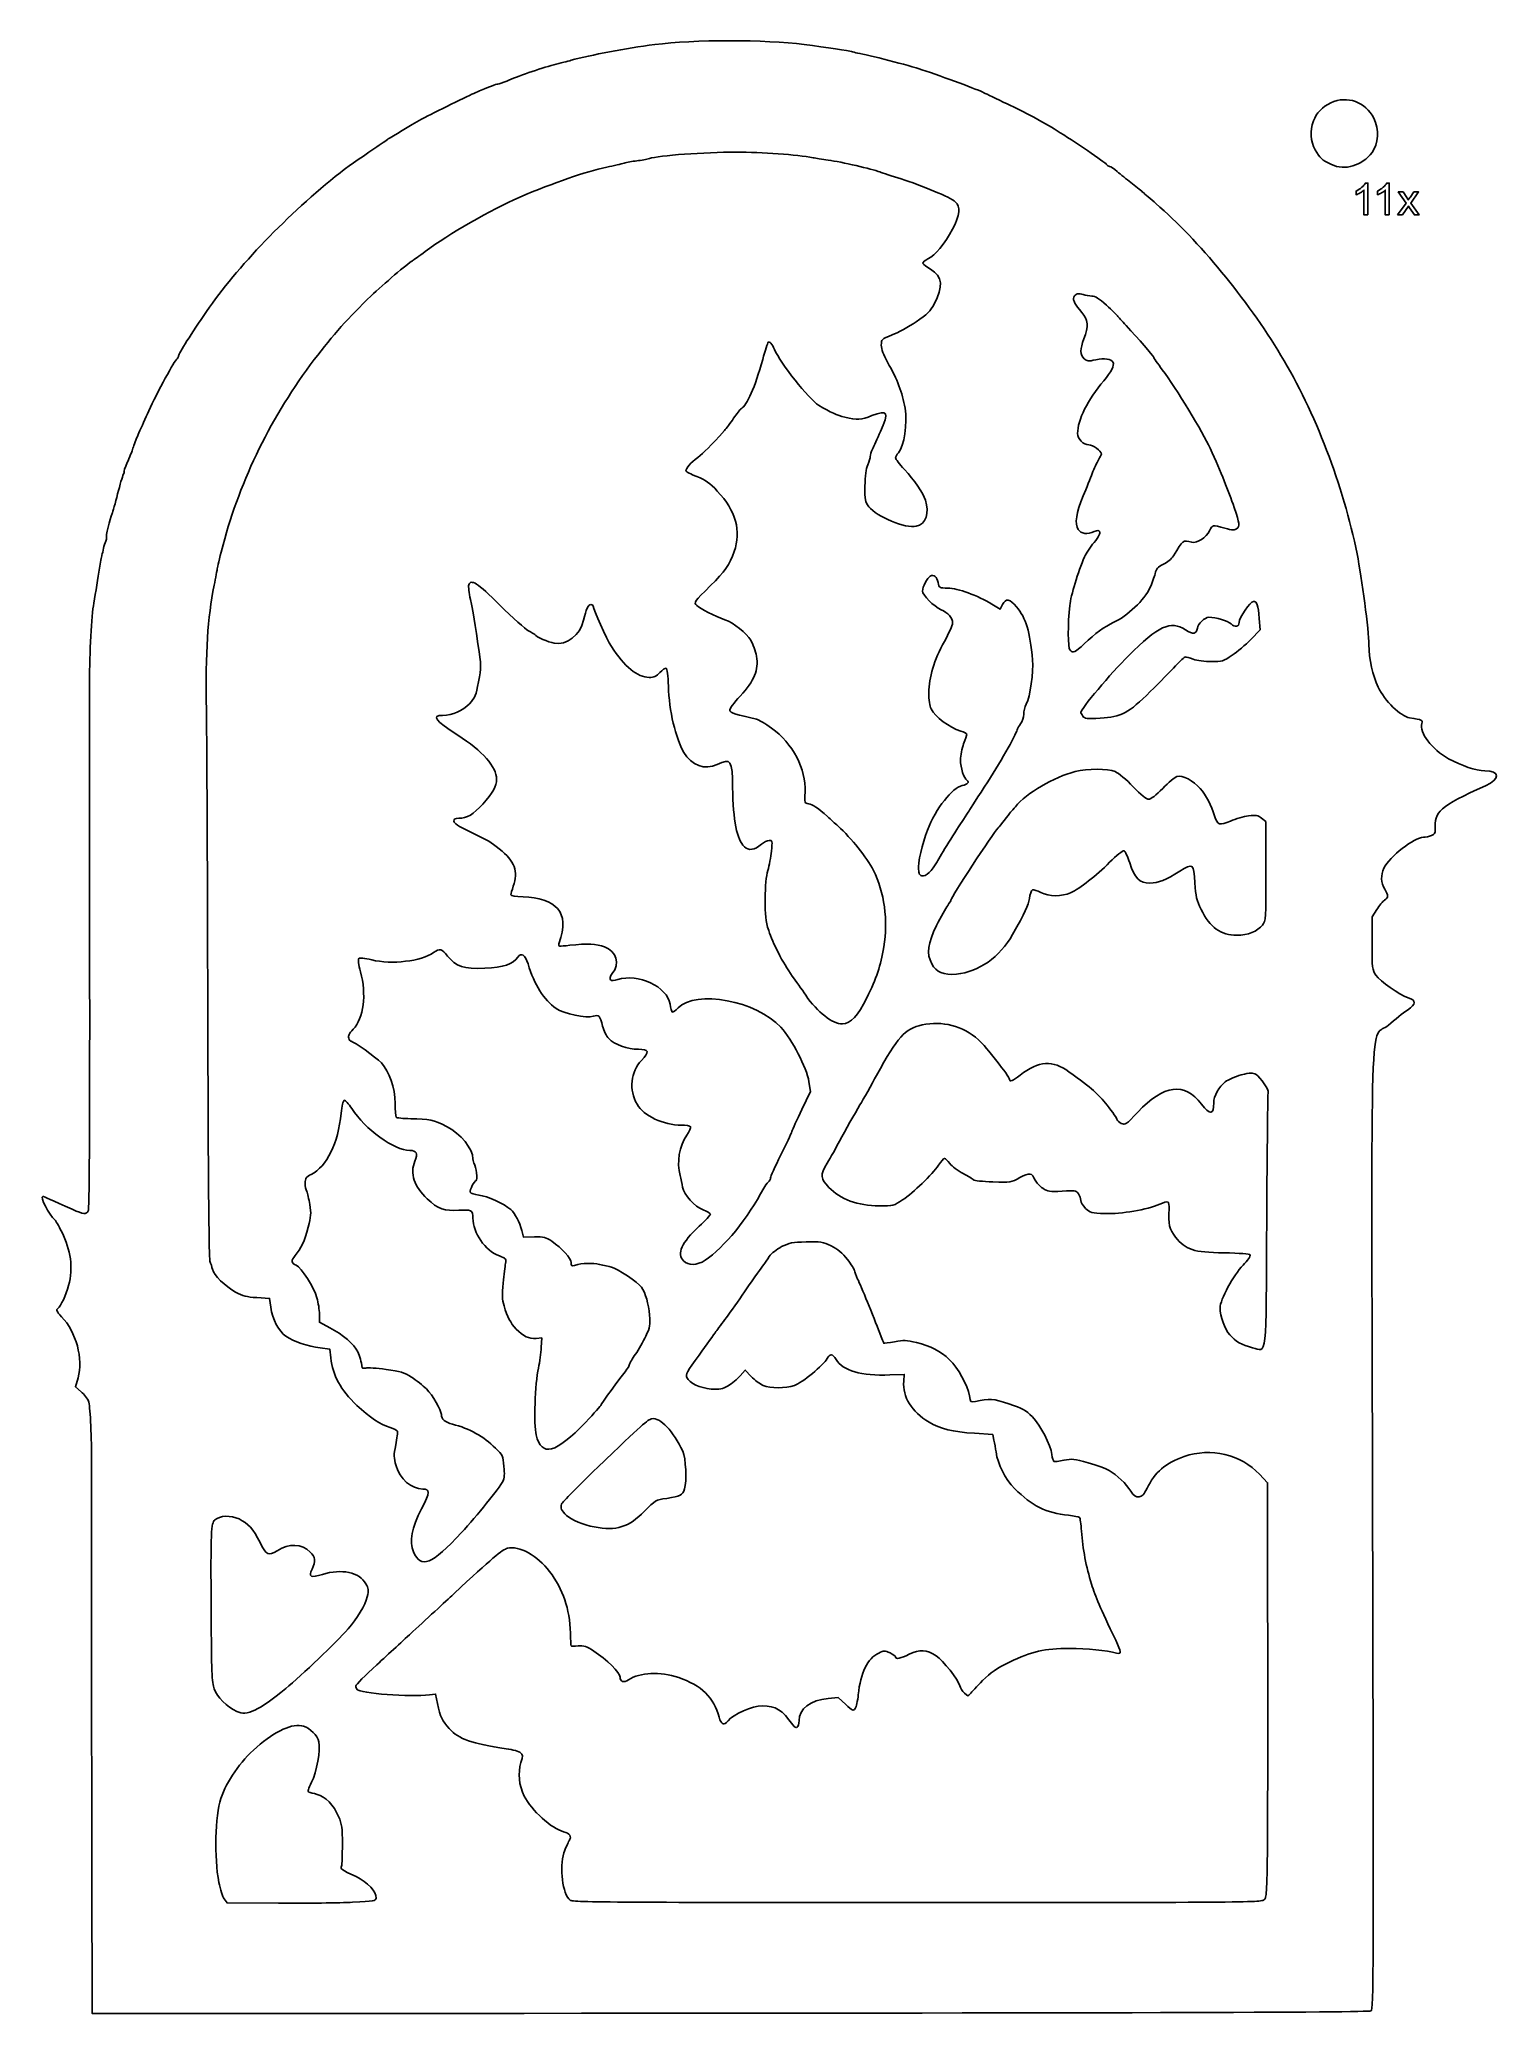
# Model space of a CAD drawing. Header units: centimetres. Extents: x -8.2 to 5.8, y -11.5 to 7.3.
import ezdxf

# ---------------------------------------------------------------- set-up
doc = ezdxf.new("R2010")
doc.units = ezdxf.units.CM
doc.header["$MEASUREMENT"] = 0
doc.layers.add('Layer 1', color=7, linetype='Continuous')

msp = doc.modelspace()

# ---------------------------------------------------------------- linework, layer by layer
at = {"layer": 'Layer 1', "color": 98, "lineweight": 25}
for points, knots in [([(-8.13809, -3.722), (-8.13248, -3.722), (-8.05046, -3.75817), (-7.85944, -3.84487), (-7.85944, -3.84487), (-7.74676, -3.89602), (-7.72694, -3.89786), (-7.70621, -3.85912), (-7.70621, -3.85912), (-7.69569, -3.83946), (-7.69138, -3.06924), (-7.69293, -1.48293), (-7.69293, -1.48293), (-7.69418, -0.19203), (-7.69483, 1.01036), (-7.69435, 1.18905), (-7.69435, 1.18905), (-7.69359, 1.4711), (-7.67435, 1.82401), (-7.65314, 1.9446), (-7.65314, 1.9446), (-7.63581, 2.04313), (-7.61212, 2.18803), (-7.59878, 2.27704), (-7.59878, 2.27704), (-7.59069, 2.33106), (-7.58037, 2.3871), (-7.57586, 2.40158), (-7.57586, 2.40158), (-7.57135, 2.41605), (-7.56438, 2.446), (-7.56036, 2.46814), (-7.56036, 2.46814), (-7.55635, 2.49027), (-7.54683, 2.52004), (-7.5392, 2.53428), (-7.5392, 2.53428), (-7.53158, 2.54852), (-7.52862, 2.56346), (-7.53263, 2.56747), (-7.53263, 2.56747), (-7.5408, 2.57564), (-7.49995, 2.75155), (-7.47901, 2.79837), (-7.47901, 2.79837), (-7.47158, 2.81499), (-7.44768, 2.89957), (-7.4259, 2.98633), (-7.4259, 2.98633), (-7.40412, 3.07308), (-7.37971, 3.15638), (-7.37165, 3.17144), (-7.37165, 3.17144), (-7.36359, 3.1865), (-7.36055, 3.19881), (-7.3649, 3.19881), (-7.3649, 3.19881), (-7.36924, 3.19881), (-7.35517, 3.23791), (-7.33362, 3.2857), (-7.33362, 3.2857), (-7.31207, 3.33349), (-7.28769, 3.39594), (-7.27944, 3.42449), (-7.27944, 3.42449), (-7.27119, 3.45303), (-7.2489, 3.51083), (-7.22991, 3.55293), (-7.22991, 3.55293), (-7.21092, 3.59503), (-7.17136, 3.68461), (-7.14199, 3.75199), (-7.14199, 3.75199), (-7.07772, 3.89946), (-6.89823, 4.23502), (-6.86679, 4.26646), (-6.86679, 4.26646), (-6.85442, 4.27883), (-6.84421, 4.29697), (-6.8441, 4.30677), (-6.8441, 4.30677), (-6.84391, 4.32491), (-6.71825, 4.52438), (-6.57725, 4.73039), (-6.57725, 4.73039), (-6.28983, 5.15029), (-5.79651, 5.66239), (-5.30143, 6.05478), (-5.30143, 6.05478), (-5.24954, 6.09591), (-5.12471, 6.18444), (-4.97054, 6.28946), (-4.97054, 6.28946), (-4.91652, 6.32626), (-4.85872, 6.36564), (-4.8421, 6.37696), (-4.8421, 6.37696), (-4.80985, 6.39894), (-4.62861, 6.50656), (-4.52621, 6.56455), (-4.52621, 6.56455), (-4.46971, 6.59654), (-4.09772, 6.78004), (-4.02611, 6.81125), (-4.02611, 6.81125), (-3.86293, 6.88235), (-3.81529, 6.901), (-3.79674, 6.901), (-3.79674, 6.901), (-3.78485, 6.901), (-3.7465, 6.91404), (-3.71151, 6.92998), (-3.71151, 6.92998), (-3.61625, 6.97337), (-3.39113, 7.05081), (-3.26301, 7.08425), (-3.26301, 7.08425), (-3.20068, 7.10052), (-3.12588, 7.12031), (-3.09679, 7.12823), (-3.09679, 7.12823), (-2.90723, 7.17984), (-2.57447, 7.24249), (-2.29822, 7.27859), (-2.29822, 7.27859), (-1.92821, 7.32694), (-1.24284, 7.32712), (-0.87214, 7.27896), (-0.87214, 7.27896), (-0.65438, 7.25067), (-0.44096, 7.21881), (-0.42043, 7.21152), (-0.42043, 7.21152), (-0.40891, 7.20743), (-0.38249, 7.20125), (-0.36171, 7.19778), (-0.36171, 7.19778), (-0.26508, 7.18163), (0.13354, 7.07828), (0.25302, 7.03839), (0.25302, 7.03839), (0.45631, 6.97053), (0.80035, 6.84289), (0.84507, 6.81874), (0.84507, 6.81874), (0.867, 6.8069), (0.96653, 6.75891), (1.06626, 6.71209), (1.06626, 6.71209), (1.23108, 6.63472), (1.40196, 6.54275), (1.54225, 6.4559), (1.54225, 6.4559), (1.69585, 6.36082), (2.00473, 6.15076), (2.01522, 6.13425), (2.01522, 6.13425), (2.02187, 6.12379), (2.03464, 6.11523), (2.04361, 6.11523), (2.04361, 6.11523), (2.05258, 6.11523), (2.0857, 6.09313), (2.11721, 6.06612), (2.11721, 6.06612), (2.14872, 6.03911), (2.20734, 5.99163), (2.24748, 5.96061), (2.24748, 5.96061), (2.28762, 5.92959), (2.33815, 5.88879), (2.35976, 5.86994), (2.35976, 5.86994), (2.38138, 5.85109), (2.43846, 5.80167), (2.4866, 5.76012), (2.4866, 5.76012), (2.89409, 5.40842), (3.35393, 4.84963), (3.68011, 4.30978), (3.68011, 4.30978), (4.00541, 3.77138), (4.27547, 3.06681), (4.40696, 2.41346), (4.40696, 2.41346), (4.45243, 2.18754), (4.51878, 1.67874), (4.51989, 1.5475), (4.51989, 1.5475), (4.52109, 1.40595), (4.55408, 1.25362), (4.60787, 1.14123), (4.60787, 1.14123), (4.67, 1.01143), (4.82276, 0.86264), (4.90798, 0.84893), (4.90798, 0.84893), (5.0306, 0.8292), (5.03514, 0.82713), (5.02508, 0.79545), (5.02508, 0.79545), (4.99782, 0.70957), (5.12063, 0.54709), (5.28021, 0.4579), (5.28021, 0.4579), (5.40082, 0.39049), (5.54416, 0.34286), (5.62639, 0.34286), (5.62639, 0.34286), (5.77258, 0.34286), (5.77587, 0.26521), (5.63246, 0.1998), (5.63246, 0.1998), (5.19078, -0.00166), (5.14174, -0.04462), (5.15329, -0.21997), (5.15329, -0.21997), (5.15541, -0.25219), (5.1471, -0.26486), (5.11613, -0.27664), (5.11613, -0.27664), (5.09419, -0.28498), (5.06069, -0.29181), (5.04169, -0.29181), (5.04169, -0.29181), (4.95167, -0.29181), (4.71606, -0.47606), (4.66294, -0.588), (4.66294, -0.588), (4.63153, -0.6542), (4.63424, -0.72798), (4.67026, -0.78706), (4.67026, -0.78706), (4.7083, -0.84945), (4.70816, -0.86904), (4.66952, -0.89317), (4.66952, -0.89317), (4.65252, -0.90379), (4.61852, -0.94415), (4.59397, -0.98287), (4.59397, -0.98287), (4.59397, -0.98287), (4.54932, -1.05327), (4.54932, -1.05327), (4.54932, -1.05327), (4.54932, -1.05327), (4.54932, -1.30369), (4.54932, -1.30369), (4.54932, -1.30369), (4.54932, -1.54466), (4.55072, -1.55617), (4.5864, -1.60868), (4.5864, -1.60868), (4.62686, -1.66822), (4.80665, -1.79418), (4.89459, -1.8246), (4.89459, -1.8246), (4.9738, -1.852), (4.9719, -1.88408), (4.88763, -1.94226), (4.88763, -1.94226), (4.84817, -1.9695), (4.76666, -2.03427), (4.70649, -2.0862), (4.70649, -2.0862), (4.5247, -2.2431), (4.54328, -1.65107), (4.55502, -6.91275), (4.55502, -6.91275), (4.56477, -11.28595), (4.56404, -11.4881), (4.53838, -11.50132), (4.53838, -11.50132), (4.5103, -11.51578), (2.09496, -11.52232), (-4.11678, -11.52474), (-4.11678, -11.52474), (-4.11678, -11.52474), (-7.66784, -11.52613), (-7.66784, -11.52613), (-7.66784, -11.52613), (-7.66784, -11.52613), (-7.67136, -10.17402), (-7.67136, -10.17402), (-7.67136, -10.17402), (-7.6733, -9.43036), (-7.67484, -8.24392), (-7.67478, -7.53748), (-7.67478, -7.53748), (-7.67478, -6.83105), (-7.67463, -6.23945), (-7.67478, -6.22283), (-7.67478, -6.22283), (-7.67505, -5.97969), (-7.68898, -5.715), (-7.70342, -5.67884), (-7.70342, -5.67884), (-7.71338, -5.65391), (-7.7457, -5.61265), (-7.77526, -5.58715), (-7.77526, -5.58715), (-7.77526, -5.58715), (-7.829, -5.54079), (-7.829, -5.54079), (-7.829, -5.54079), (-7.829, -5.54079), (-7.80395, -5.45461), (-7.80395, -5.45461), (-7.80395, -5.45461), (-7.75188, -5.2755), (-7.821, -5.01739), (-7.96023, -4.87103), (-7.96023, -4.87103), (-8.00897, -4.81979), (-8.01493, -4.80696), (-7.99694, -4.79203), (-7.99694, -4.79203), (-7.96465, -4.76523), (-7.91996, -4.67042), (-7.89344, -4.57242), (-7.89344, -4.57242), (-7.84887, -4.40779), (-7.8716, -4.23287), (-7.95978, -4.06197), (-7.95978, -4.06197), (-7.98979, -4.00379), (-8.01822, -3.95279), (-8.02296, -3.94864), (-8.02296, -3.94864), (-8.08334, -3.89562), (-8.1716, -3.72198), (-8.13817, -3.72198), (-8.13817, -3.72198), (-8.13817, -3.72198), (-8.13809, -3.722), (-8.13809, -3.722)], [0, 0, 0, 0, 0.01176471, 0.01176471, 0.01176471, 0.01176471, 0.02352941, 0.02352941, 0.02352941, 0.02352941, 0.03529412, 0.03529412, 0.03529412, 0.03529412, 0.04705882, 0.04705882, 0.04705882, 0.04705882, 0.05882353, 0.05882353, 0.05882353, 0.05882353, 0.07058824, 0.07058824, 0.07058824, 0.07058824, 0.08235294, 0.08235294, 0.08235294, 0.08235294, 0.09411765, 0.09411765, 0.09411765, 0.09411765, 0.10588235, 0.10588235, 0.10588235, 0.10588235, 0.11764706, 0.11764706, 0.11764706, 0.11764706, 0.12941176, 0.12941176, 0.12941176, 0.12941176, 0.14117647, 0.14117647, 0.14117647, 0.14117647, 0.15294118, 0.15294118, 0.15294118, 0.15294118, 0.16470588, 0.16470588, 0.16470588, 0.16470588, 0.17647059, 0.17647059, 0.17647059, 0.17647059, 0.18823529, 0.18823529, 0.18823529, 0.18823529, 0.2, 0.2, 0.2, 0.2, 0.21176471, 0.21176471, 0.21176471, 0.21176471, 0.22352941, 0.22352941, 0.22352941, 0.22352941, 0.23529412, 0.23529412, 0.23529412, 0.23529412, 0.24705882, 0.24705882, 0.24705882, 0.24705882, 0.25882353, 0.25882353, 0.25882353, 0.25882353, 0.27058824, 0.27058824, 0.27058824, 0.27058824, 0.28235294, 0.28235294, 0.28235294, 0.28235294, 0.29411765, 0.29411765, 0.29411765, 0.29411765, 0.30588235, 0.30588235, 0.30588235, 0.30588235, 0.31764706, 0.31764706, 0.31764706, 0.31764706, 0.32941176, 0.32941176, 0.32941176, 0.32941176, 0.34117647, 0.34117647, 0.34117647, 0.34117647, 0.35294118, 0.35294118, 0.35294118, 0.35294118, 0.36470588, 0.36470588, 0.36470588, 0.36470588, 0.37647059, 0.37647059, 0.37647059, 0.37647059, 0.38823529, 0.38823529, 0.38823529, 0.38823529, 0.4, 0.4, 0.4, 0.4, 0.41176471, 0.41176471, 0.41176471, 0.41176471, 0.42352941, 0.42352941, 0.42352941, 0.42352941, 0.43529412, 0.43529412, 0.43529412, 0.43529412, 0.44705882, 0.44705882, 0.44705882, 0.44705882, 0.45882353, 0.45882353, 0.45882353, 0.45882353, 0.47058824, 0.47058824, 0.47058824, 0.47058824, 0.48235294, 0.48235294, 0.48235294, 0.48235294, 0.49411765, 0.49411765, 0.49411765, 0.49411765, 0.50588235, 0.50588235, 0.50588235, 0.50588235, 0.51764706, 0.51764706, 0.51764706, 0.51764706, 0.52941176, 0.52941176, 0.52941176, 0.52941176, 0.54117647, 0.54117647, 0.54117647, 0.54117647, 0.55294118, 0.55294118, 0.55294118, 0.55294118, 0.56470588, 0.56470588, 0.56470588, 0.56470588, 0.57647059, 0.57647059, 0.57647059, 0.57647059, 0.58823529, 0.58823529, 0.58823529, 0.58823529, 0.6, 0.6, 0.6, 0.6, 0.61176471, 0.61176471, 0.61176471, 0.61176471, 0.62352941, 0.62352941, 0.62352941, 0.62352941, 0.63529412, 0.63529412, 0.63529412, 0.63529412, 0.64705882, 0.64705882, 0.64705882, 0.64705882, 0.65882353, 0.65882353, 0.65882353, 0.65882353, 0.67058824, 0.67058824, 0.67058824, 0.67058824, 0.68235294, 0.68235294, 0.68235294, 0.68235294, 0.69411765, 0.69411765, 0.69411765, 0.69411765, 0.70588235, 0.70588235, 0.70588235, 0.70588235, 0.71764706, 0.71764706, 0.71764706, 0.71764706, 0.72941176, 0.72941176, 0.72941176, 0.72941176, 0.74117647, 0.74117647, 0.74117647, 0.74117647, 0.75294118, 0.75294118, 0.75294118, 0.75294118, 0.76470588, 0.76470588, 0.76470588, 0.76470588, 0.77647059, 0.77647059, 0.77647059, 0.77647059, 0.78823529, 0.78823529, 0.78823529, 0.78823529, 0.8, 0.8, 0.8, 0.8, 0.81176471, 0.81176471, 0.81176471, 0.81176471, 0.82352941, 0.82352941, 0.82352941, 0.82352941, 0.83529412, 0.83529412, 0.83529412, 0.83529412, 0.84705882, 0.84705882, 0.84705882, 0.84705882, 0.85882353, 0.85882353, 0.85882353, 0.85882353, 0.87058824, 0.87058824, 0.87058824, 0.87058824, 0.88235294, 0.88235294, 0.88235294, 0.88235294, 0.89411765, 0.89411765, 0.89411765, 0.89411765, 0.90588235, 0.90588235, 0.90588235, 0.90588235, 0.91764706, 0.91764706, 0.91764706, 0.91764706, 0.92941176, 0.92941176, 0.92941176, 0.92941176, 0.94117647, 0.94117647, 0.94117647, 0.94117647, 0.95294118, 0.95294118, 0.95294118, 0.95294118, 0.96470588, 0.96470588, 0.96470588, 0.96470588, 0.97647059, 0.97647059, 0.97647059, 0.97647059, 1, 1, 1, 1]), ([(-6.56494, -1.96975), (-6.56135, -3.48634), (-6.55409, -4.31803), (-6.54423, -4.34216), (-6.54423, -4.34216), (-6.53588, -4.3626), (-6.52534, -4.39687), (-6.5208, -4.41832), (-6.5208, -4.41832), (-6.50933, -4.47256), (-6.39818, -4.58208), (-6.29968, -4.63621), (-6.29968, -4.63621), (-6.23357, -4.67254), (-6.1932, -4.68304), (-6.09644, -4.6891), (-6.09644, -4.6891), (-6.09644, -4.6891), (-5.9757, -4.69666), (-5.9757, -4.69666), (-5.9757, -4.69666), (-5.9757, -4.69666), (-5.96396, -4.77977), (-5.96396, -4.77977), (-5.96396, -4.77977), (-5.94748, -4.89636), (-5.88864, -5.0095), (-5.81958, -5.05736), (-5.81958, -5.05736), (-5.74743, -5.10736), (-5.60942, -5.15438), (-5.49186, -5.16901), (-5.49186, -5.16901), (-5.49186, -5.16901), (-5.40119, -5.18029), (-5.40119, -5.18029), (-5.40119, -5.18029), (-5.40119, -5.18029), (-5.39143, -5.26336), (-5.39143, -5.26336), (-5.39143, -5.26336), (-5.37109, -5.43646), (-5.2992, -5.56687), (-5.14057, -5.71843), (-5.14057, -5.71843), (-5.02363, -5.83016), (-4.91532, -5.9022), (-4.82399, -5.929), (-4.82399, -5.929), (-4.7891, -5.93924), (-4.75792, -5.95515), (-4.75471, -5.96435), (-4.75471, -5.96435), (-4.75149, -5.97355), (-4.75866, -6.03208), (-4.77065, -6.09442), (-4.77065, -6.09442), (-4.79032, -6.19669), (-4.78997, -6.21622), (-4.76712, -6.29451), (-4.76712, -6.29451), (-4.73013, -6.42126), (-4.62051, -6.51752), (-4.51316, -6.51752), (-4.51316, -6.51752), (-4.44061, -6.51752), (-4.44215, -6.54313), (-4.52438, -6.70497), (-4.52438, -6.70497), (-4.61682, -6.88689), (-4.64124, -7.01879), (-4.60054, -7.11621), (-4.60054, -7.11621), (-4.53148, -7.28149), (-4.42893, -7.24039), (-4.14372, -6.93316), (-4.14372, -6.93316), (-3.99591, -6.77393), (-3.78334, -6.51069), (-3.74552, -6.44003), (-3.74552, -6.44003), (-3.7336, -6.41776), (-3.73086, -6.3713), (-3.73736, -6.30141), (-3.73736, -6.30141), (-3.74667, -6.20129), (-3.75049, -6.19298), (-3.81792, -6.12647), (-3.81792, -6.12647), (-3.93084, -6.01508), (-4.0681, -5.93864), (-4.22949, -5.89727), (-4.22949, -5.89727), (-4.29821, -5.87966), (-4.33454, -5.84851), (-4.3354, -5.8065), (-4.3354, -5.8065), (-4.33635, -5.76028), (-4.41674, -5.62189), (-4.47775, -5.56146), (-4.47775, -5.56146), (-4.51192, -5.52761), (-4.57643, -5.47653), (-4.6211, -5.44794), (-4.6211, -5.44794), (-4.69038, -5.4036), (-4.72593, -5.39282), (-4.86287, -5.37458), (-4.86287, -5.37458), (-4.95117, -5.36282), (-5.03872, -5.35691), (-5.05742, -5.36143), (-5.05742, -5.36143), (-5.07612, -5.36596), (-5.09198, -5.36443), (-5.09266, -5.35804), (-5.09266, -5.35804), (-5.09889, -5.29974), (-5.11231, -5.24814), (-5.13204, -5.20656), (-5.13204, -5.20656), (-5.16442, -5.13832), (-5.27898, -5.03941), (-5.39886, -4.9762), (-5.39886, -4.9762), (-5.39886, -4.9762), (-5.49916, -4.92331), (-5.49916, -4.92331), (-5.49916, -4.92331), (-5.49916, -4.92331), (-5.49928, -4.84875), (-5.49928, -4.84875), (-5.49928, -4.84875), (-5.49936, -4.80774), (-5.51004, -4.73634), (-5.52303, -4.69009), (-5.52303, -4.69009), (-5.55051, -4.59224), (-5.67299, -4.40115), (-5.722, -4.37964), (-5.722, -4.37964), (-5.77127, -4.35802), (-5.77334, -4.33633), (-5.73082, -4.28715), (-5.73082, -4.28715), (-5.67475, -4.22229), (-5.64054, -4.14805), (-5.60603, -4.01628), (-5.60603, -4.01628), (-5.57963, -3.91548), (-5.57742, -3.88424), (-5.59081, -3.80046), (-5.59081, -3.80046), (-5.59942, -3.74659), (-5.61297, -3.69034), (-5.62093, -3.67547), (-5.62093, -3.67547), (-5.62889, -3.6606), (-5.6354, -3.62432), (-5.6354, -3.59486), (-5.6354, -3.59486), (-5.6354, -3.54786), (-5.62822, -3.53762), (-5.57686, -3.51142), (-5.57686, -3.51142), (-5.42877, -3.43587), (-5.32075, -3.21455), (-5.29207, -2.92791), (-5.29207, -2.92791), (-5.28532, -2.86049), (-5.27268, -2.80772), (-5.26245, -2.80433), (-5.26245, -2.80433), (-5.25264, -2.80108), (-5.22017, -2.83662), (-5.1903, -2.88331), (-5.1903, -2.88331), (-5.06412, -3.08057), (-4.78371, -3.28378), (-4.63769, -3.28378), (-4.63769, -3.28378), (-4.57009, -3.28378), (-4.55754, -3.30952), (-4.58819, -3.38529), (-4.58819, -3.38529), (-4.6366, -3.50498), (-4.59658, -3.62693), (-4.46975, -3.74618), (-4.46975, -3.74618), (-4.36915, -3.84076), (-4.30415, -3.86411), (-4.16844, -3.8544), (-4.16844, -3.8544), (-4.05214, -3.84608), (-4.03364, -3.85624), (-4.03364, -3.92845), (-4.03364, -3.92845), (-4.03364, -4.07339), (-3.91882, -4.23809), (-3.78112, -4.29068), (-3.78112, -4.29068), (-3.71791, -4.31482), (-3.71441, -4.31914), (-3.72251, -4.36295), (-3.72251, -4.36295), (-3.72725, -4.38858), (-3.73759, -4.47256), (-3.7455, -4.54958), (-3.7455, -4.54958), (-3.75718, -4.66339), (-3.75548, -4.70442), (-3.73645, -4.76869), (-3.73645, -4.76869), (-3.70487, -4.87532), (-3.67658, -4.92889), (-3.62018, -4.98883), (-3.62018, -4.98883), (-3.55588, -5.05718), (-3.49789, -5.085), (-3.43173, -5.07924), (-3.43173, -5.07924), (-3.43173, -5.07924), (-3.37632, -5.07442), (-3.37632, -5.07442), (-3.37632, -5.07442), (-3.37632, -5.07442), (-3.3812, -5.16509), (-3.3812, -5.16509), (-3.3812, -5.16509), (-3.38388, -5.21496), (-3.39637, -5.30335), (-3.40894, -5.36153), (-3.40894, -5.36153), (-3.44055, -5.50778), (-3.45382, -5.90457), (-3.43025, -5.99865), (-3.43025, -5.99865), (-3.37634, -6.21383), (-3.24707, -6.18082), (-2.95731, -5.87788), (-2.95731, -5.87788), (-2.87646, -5.79335), (-2.81016, -5.71934), (-2.80998, -5.71341), (-2.80998, -5.71341), (-2.8097, -5.70402), (-2.72089, -5.58156), (-2.58008, -5.39641), (-2.58008, -5.39641), (-2.55675, -5.36573), (-2.53766, -5.33336), (-2.53766, -5.32448), (-2.53766, -5.32448), (-2.53766, -5.3156), (-2.51289, -5.27309), (-2.48261, -5.23001), (-2.48261, -5.23001), (-2.45233, -5.18694), (-2.40745, -5.10871), (-2.38287, -5.05618), (-2.38287, -5.05618), (-2.34237, -4.96963), (-2.33905, -4.95089), (-2.34746, -4.85641), (-2.34746, -4.85641), (-2.35698, -4.74953), (-2.38649, -4.6465), (-2.42396, -4.58931), (-2.42396, -4.58931), (-2.45395, -4.54355), (-2.65731, -4.40815), (-2.71143, -4.39791), (-2.71143, -4.39791), (-2.73636, -4.3932), (-2.78736, -4.3814), (-2.82476, -4.3717), (-2.82476, -4.3717), (-2.88876, -4.35509), (-2.98593, -4.35877), (-3.06276, -4.38069), (-3.06276, -4.38069), (-3.09132, -4.38884), (-3.09676, -4.38455), (-3.09676, -4.35384), (-3.09676, -4.35384), (-3.09676, -4.31309), (-3.18224, -4.21901), (-3.28175, -4.15023), (-3.28175, -4.15023), (-3.33622, -4.11258), (-3.35644, -4.10758), (-3.44682, -4.10943), (-3.44682, -4.10943), (-3.44682, -4.10943), (-3.54982, -4.11153), (-3.54982, -4.11153), (-3.54982, -4.11153), (-3.54982, -4.11153), (-3.56664, -4.04907), (-3.56664, -4.04907), (-3.56664, -4.04907), (-3.58932, -3.96486), (-3.63033, -3.88754), (-3.67328, -3.84804), (-3.67328, -3.84804), (-3.73321, -3.79293), (-3.89957, -3.71737), (-3.97748, -3.70989), (-3.97748, -3.70989), (-4.01875, -3.70592), (-4.05462, -3.69406), (-4.05888, -3.68296), (-4.05888, -3.68296), (-4.06656, -3.66294), (-4.0202, -3.57089), (-4.00243, -3.57089), (-4.00243, -3.57089), (-3.98835, -3.57089), (-4.00408, -3.42981), (-4.02003, -3.41298), (-4.02003, -3.41298), (-4.02751, -3.40508), (-4.03364, -3.38265), (-4.03364, -3.36312), (-4.03364, -3.36312), (-4.03364, -3.26736), (-4.15055, -3.12396), (-4.28583, -3.05376), (-4.28583, -3.05376), (-4.40627, -2.99127), (-4.45217, -2.98139), (-4.6281, -2.9801), (-4.6281, -2.9801), (-4.69992, -2.97957), (-4.76274, -2.97258), (-4.7677, -2.96456), (-4.7677, -2.96456), (-4.77266, -2.95654), (-4.77689, -2.89759), (-4.7771, -2.83355), (-4.7771, -2.83355), (-4.7776, -2.68341), (-4.82969, -2.52971), (-4.90784, -2.44776), (-4.90784, -2.44776), (-4.96182, -2.39116), (-5.17209, -2.24113), (-5.19744, -2.24113), (-5.19744, -2.24113), (-5.20449, -2.24113), (-5.21466, -2.22728), (-5.22003, -2.21036), (-5.22003, -2.21036), (-5.2272, -2.18778), (-5.2158, -2.16518), (-5.1772, -2.12544), (-5.1772, -2.12544), (-5.07721, -2.02249), (-5.04777, -1.79194), (-5.10722, -1.5774), (-5.10722, -1.5774), (-5.12724, -1.50516), (-5.13296, -1.46065), (-5.12345, -1.45114), (-5.12345, -1.45114), (-5.11394, -1.44163), (-5.07061, -1.4458), (-5.00053, -1.46298), (-5.00053, -1.46298), (-4.80851, -1.51004), (-4.52712, -1.47681), (-4.40909, -1.39314), (-4.40909, -1.39314), (-4.35137, -1.35222), (-4.33187, -1.35717), (-4.27579, -1.42696), (-4.27579, -1.42696), (-4.19554, -1.52681), (-4.12178, -1.55096), (-3.92161, -1.54292), (-3.92161, -1.54292), (-3.74081, -1.53566), (-3.65234, -1.50613), (-3.60382, -1.43687), (-3.60382, -1.43687), (-3.57098, -1.38998), (-3.53344, -1.4154), (-3.50751, -1.50209), (-3.50751, -1.50209), (-3.44772, -1.70196), (-3.35736, -1.84562), (-3.24033, -1.92687), (-3.24033, -1.92687), (-3.16471, -1.97937), (-2.95021, -2.02428), (-2.88449, -2.00137), (-2.88449, -2.00137), (-2.83186, -1.98302), (-2.82051, -1.99532), (-2.79571, -2.09758), (-2.79571, -2.09758), (-2.78563, -2.13913), (-2.7596, -2.19181), (-2.73786, -2.21465), (-2.73786, -2.21465), (-2.68501, -2.27016), (-2.55555, -2.31669), (-2.45401, -2.31669), (-2.45401, -2.31669), (-2.35243, -2.31669), (-2.34563, -2.34185), (-2.42519, -2.42333), (-2.42519, -2.42333), (-2.52746, -2.52807), (-2.54545, -2.70654), (-2.4674, -2.84214), (-2.4674, -2.84214), (-2.40404, -2.95222), (-2.21434, -3.04166), (-2.04369, -3.04191), (-2.04369, -3.04191), (-2.00055, -3.04197), (-1.96108, -3.04877), (-1.95599, -3.05701), (-1.95599, -3.05701), (-1.9509, -3.06525), (-1.96674, -3.10108), (-1.9912, -3.13663), (-1.9912, -3.13663), (-2.06486, -3.24369), (-2.0894, -3.39321), (-2.05474, -3.52382), (-2.05474, -3.52382), (-2.04677, -3.55387), (-2.0364, -3.60319), (-2.03171, -3.63341), (-2.03171, -3.63341), (-2.01999, -3.70893), (-1.92105, -3.8184), (-1.83474, -3.85136), (-1.83474, -3.85136), (-1.79749, -3.86558), (-1.76702, -3.88403), (-1.76702, -3.89235), (-1.76702, -3.89235), (-1.76702, -3.90067), (-1.8152, -3.95223), (-1.8741, -4.00693), (-1.8741, -4.00693), (-2.04218, -4.16305), (-2.08932, -4.26786), (-2.02332, -4.3387), (-2.02332, -4.3387), (-1.97986, -4.38535), (-1.89357, -4.38279), (-1.81824, -4.33262), (-1.81824, -4.33262), (-1.63534, -4.21079), (-1.40668, -3.92968), (-1.25829, -3.64426), (-1.25829, -3.64426), (-1.24686, -3.62228), (-1.22745, -3.59595), (-1.21516, -3.58574), (-1.21516, -3.58574), (-1.20287, -3.57554), (-1.19281, -3.55727), (-1.19281, -3.54515), (-1.19281, -3.54515), (-1.19281, -3.53303), (-1.14953, -3.43696), (-1.09664, -3.33167), (-1.09664, -3.33167), (-1.04375, -3.22638), (-0.99531, -3.12323), (-0.989, -3.10245), (-0.989, -3.10245), (-0.98269, -3.08167), (-0.93979, -2.98699), (-0.89367, -2.89205), (-0.89367, -2.89205), (-0.89367, -2.89205), (-0.80981, -2.71943), (-0.80981, -2.71943), (-0.80981, -2.71943), (-0.80981, -2.71943), (-0.82584, -2.62761), (-0.82584, -2.62761), (-0.82584, -2.62761), (-0.85059, -2.48584), (-0.98391, -2.22722), (-1.09441, -2.10662), (-1.09441, -2.10662), (-1.3259, -1.85396), (-1.90578, -1.74529), (-2.07576, -1.92271), (-2.07576, -1.92271), (-2.09966, -1.94765), (-2.12418, -1.96498), (-2.13026, -1.96123), (-2.13026, -1.96123), (-2.13634, -1.95747), (-2.14593, -1.92362), (-2.15157, -1.88601), (-2.15157, -1.88601), (-2.17645, -1.72011), (-2.45814, -1.58815), (-2.65132, -1.65191), (-2.65132, -1.65191), (-2.72281, -1.6755), (-2.74636, -1.64946), (-2.70317, -1.59455), (-2.70317, -1.59455), (-2.62692, -1.49761), (-2.66051, -1.38397), (-2.77894, -1.33828), (-2.77894, -1.33828), (-2.8545, -1.30913), (-2.94148, -1.30545), (-3.11018, -1.32427), (-3.11018, -1.32427), (-3.21433, -1.33589), (-3.22119, -1.33488), (-3.21284, -1.30916), (-3.21284, -1.30916), (-3.15923, -1.1441), (-3.1632, -1.04831), (-3.22678, -0.97275), (-3.22678, -0.97275), (-3.28101, -0.9083), (-3.41172, -0.86356), (-3.55388, -0.86078), (-3.55388, -0.86078), (-3.62912, -0.85931), (-3.67098, -0.85242), (-3.67099, -0.8415), (-3.67099, -0.8415), (-3.671, -0.83216), (-3.66081, -0.7956), (-3.64835, -0.76027), (-3.64835, -0.76027), (-3.59832, -0.61847), (-3.63479, -0.52113), (-3.78207, -0.40337), (-3.78207, -0.40337), (-3.87045, -0.33271), (-3.86843, -0.33388), (-4.06768, -0.23766), (-4.06768, -0.23766), (-4.17548, -0.18561), (-4.21501, -0.159), (-4.21501, -0.1385), (-4.21501, -0.1385), (-4.21501, -0.11738), (-4.20373, -0.11049), (-4.16919, -0.11049), (-4.16919, -0.11049), (-4.09157, -0.11049), (-4.02844, -0.07327), (-3.93967, 0.02483), (-3.93967, 0.02483), (-3.84482, 0.12964), (-3.80685, 0.1977), (-3.80735, 0.26201), (-3.80735, 0.26201), (-3.80826, 0.37973), (-3.94299, 0.53267), (-4.17865, 0.68348), (-4.17865, 0.68348), (-4.39514, 0.82203), (-4.43337, 0.87172), (-4.32348, 0.87172), (-4.32348, 0.87172), (-4.2273, 0.87172), (-4.13148, 0.91349), (-4.06689, 0.98356), (-4.06689, 0.98356), (-4.01377, 1.04119), (-4.00483, 1.06277), (-3.98045, 1.19221), (-3.98045, 1.19221), (-3.9537, 1.33424), (-3.95378, 1.34009), (-3.98555, 1.5537), (-3.98555, 1.5537), (-4.0313, 1.86127), (-4.02936, 1.84982), (-4.05739, 1.97779), (-4.05739, 1.97779), (-4.0714, 2.04176), (-4.07881, 2.10465), (-4.07386, 2.11757), (-4.07386, 2.11757), (-4.05114, 2.17678), (-3.99511, 2.14034), (-3.77623, 1.92401), (-3.77623, 1.92401), (-3.65545, 1.80464), (-3.53307, 1.69489), (-3.50427, 1.68013), (-3.50427, 1.68013), (-3.47547, 1.66537), (-3.44851, 1.64877), (-3.44435, 1.64324), (-3.44435, 1.64324), (-3.42849, 1.62216), (-3.31346, 1.571), (-3.25921, 1.5609), (-3.25921, 1.5609), (-3.13898, 1.53852), (-3.00862, 1.64001), (-2.97713, 1.78051), (-2.97713, 1.78051), (-2.95332, 1.88677), (-2.93357, 1.9295), (-2.90829, 1.9295), (-2.90829, 1.9295), (-2.89562, 1.9295), (-2.88525, 1.92264), (-2.88525, 1.91425), (-2.88525, 1.91425), (-2.88525, 1.88356), (-2.75873, 1.60395), (-2.71128, 1.52977), (-2.71128, 1.52977), (-2.58747, 1.33622), (-2.4637, 1.23476), (-2.3511, 1.23452), (-2.3511, 1.23452), (-2.3055, 1.23443), (-2.28352, 1.24448), (-2.24934, 1.28107), (-2.24934, 1.28107), (-2.22536, 1.30674), (-2.19849, 1.32532), (-2.18962, 1.32237), (-2.18962, 1.32237), (-2.17997, 1.31915), (-2.17127, 1.25038), (-2.16796, 1.15103), (-2.16796, 1.15103), (-2.16004, 0.91361), (-2.10029, 0.65768), (-2.01997, 0.51708), (-2.01997, 0.51708), (-1.95037, 0.39525), (-1.81606, 0.34666), (-1.7018, 0.40197), (-1.7018, 0.40197), (-1.57082, 0.46538), (-1.55773, 0.4459), (-1.55443, 0.1827), (-1.55443, 0.1827), (-1.55046, -0.13418), (-1.51478, -0.31424), (-1.4425, -0.38214), (-1.4425, -0.38214), (-1.399, -0.42301), (-1.34701, -0.41556), (-1.27957, -0.35881), (-1.27957, -0.35881), (-1.25552, -0.33857), (-1.22182, -0.32201), (-1.20469, -0.32201), (-1.20469, -0.32201), (-1.17528, -0.32201), (-1.17412, -0.32771), (-1.18393, -0.42401), (-1.18393, -0.42401), (-1.18964, -0.48011), (-1.20521, -0.56341), (-1.21851, -0.60912), (-1.21851, -0.60912), (-1.23449, -0.66401), (-1.24318, -0.75637), (-1.2441, -0.88112), (-1.2441, -0.88112), (-1.24526, -1.03909), (-1.23972, -1.08856), (-1.21026, -1.18334), (-1.21026, -1.18334), (-1.1727, -1.30417), (-1.07714, -1.4881), (-0.98477, -1.61735), (-0.98477, -1.61735), (-0.95376, -1.66075), (-0.89609, -1.74324), (-0.85663, -1.80068), (-0.85663, -1.80068), (-0.7443, -1.96417), (-0.60231, -2.07489), (-0.505, -2.07489), (-0.505, -2.07489), (-0.43136, -2.07489), (-0.35529, -1.99323), (-0.27367, -1.82656), (-0.27367, -1.82656), (-0.17967, -1.63462), (-0.14318, -1.52496), (-0.11158, -1.33942), (-0.11158, -1.33942), (-0.06873, -1.0879), (-0.10571, -0.81479), (-0.21038, -0.60962), (-0.21038, -0.60962), (-0.27582, -0.48134), (-0.41745, -0.30429), (-0.55063, -0.18425), (-0.55063, -0.18425), (-0.57556, -0.16178), (-0.61976, -0.12168), (-0.64885, -0.09514), (-0.64885, -0.09514), (-0.73976, -0.01221), (-0.79106, 0.02262), (-0.83018, 0.02794), (-0.83018, 0.02794), (-0.86693, 0.03294), (-0.86783, 0.03596), (-0.86316, 0.13886), (-0.86316, 0.13886), (-0.85307, 0.36126), (-0.97968, 0.60355), (-1.18264, 0.75023), (-1.18264, 0.75023), (-1.24127, 0.7926), (-1.30665, 0.83109), (-1.32793, 0.83575), (-1.32793, 0.83575), (-1.51462, 0.87669), (-1.5784, 0.8977), (-1.58263, 0.91967), (-1.58263, 0.91967), (-1.5852, 0.93299), (-1.54033, 0.99446), (-1.48265, 1.05668), (-1.48265, 1.05668), (-1.3455, 1.2046), (-1.30433, 1.3051), (-1.32736, 1.43582), (-1.32736, 1.43582), (-1.33598, 1.48477), (-1.3601, 1.55393), (-1.38094, 1.58951), (-1.38094, 1.58951), (-1.42202, 1.65961), (-1.54166, 1.75416), (-1.62919, 1.7857), (-1.62919, 1.7857), (-1.72219, 1.81921), (-1.86875, 1.89303), (-1.89561, 1.9199), (-1.89561, 1.9199), (-1.92691, 1.9512), (-1.92486, 1.95421), (-1.76546, 2.11084), (-1.76546, 2.11084), (-1.63086, 2.2431), (-1.58351, 2.31123), (-1.53965, 2.43574), (-1.53965, 2.43574), (-1.47026, 2.63273), (-1.5239, 2.8255), (-1.70068, 3.01444), (-1.70068, 3.01444), (-1.77209, 3.09076), (-1.81067, 3.11799), (-1.8955, 3.15191), (-1.8955, 3.15191), (-1.95368, 3.17518), (-2.00128, 3.20035), (-2.00128, 3.20785), (-2.00128, 3.20785), (-2.00128, 3.23316), (-1.95632, 3.28415), (-1.88795, 3.33637), (-1.88795, 3.33637), (-1.82856, 3.38173), (-1.77038, 3.43988), (-1.63248, 3.5917), (-1.63248, 3.5917), (-1.61361, 3.61248), (-1.57427, 3.66523), (-1.54507, 3.70892), (-1.54507, 3.70892), (-1.51587, 3.75262), (-1.48383, 3.79341), (-1.47387, 3.79959), (-1.47387, 3.79959), (-1.41499, 3.83608), (-1.34237, 4.00177), (-1.26774, 4.26993), (-1.26774, 4.26993), (-1.24372, 4.35623), (-1.2209, 4.43001), (-1.21702, 4.43389), (-1.21702, 4.43389), (-1.20297, 4.44794), (-1.1768, 4.41958), (-1.15443, 4.36604), (-1.15443, 4.36604), (-1.09945, 4.23446), (-0.82875, 3.89288), (-0.73336, 3.83472), (-0.73336, 3.83472), (-0.61636, 3.76339), (-0.55994, 3.73726), (-0.48264, 3.7186), (-0.48264, 3.7186), (-0.36513, 3.69025), (-0.32796, 3.69254), (-0.22471, 3.73449), (-0.22471, 3.73449), (-0.07366, 3.79587), (-0.05931, 3.76891), (-0.14378, 3.58249), (-0.14378, 3.58249), (-0.1735, 3.51691), (-0.2075, 3.44183), (-0.21933, 3.41564), (-0.21933, 3.41564), (-0.23117, 3.38945), (-0.24085, 3.35798), (-0.24085, 3.34571), (-0.24085, 3.34571), (-0.24085, 3.33344), (-0.25173, 3.29735), (-0.26504, 3.26551), (-0.26504, 3.26551), (-0.28074, 3.22793), (-0.29002, 3.15673), (-0.29148, 3.06249), (-0.29148, 3.06249), (-0.29359, 2.92698), (-0.29108, 2.91385), (-0.25359, 2.8645), (-0.25359, 2.8645), (-0.18036, 2.76808), (0.09413, 2.65481), (0.19883, 2.67781), (0.19883, 2.67781), (0.28961, 2.69775), (0.32719, 2.80611), (0.28572, 2.92834), (0.28572, 2.92834), (0.26124, 3.0005), (0.18265, 3.11519), (0.08484, 3.22148), (0.08484, 3.22148), (0.03895, 3.27135), (0.0013, 3.32093), (0.00117, 3.33167), (0.00117, 3.33167), (0.00103, 3.34241), (0.01321, 3.36437), (0.02822, 3.38048), (0.02822, 3.38048), (0.08326, 3.43956), (0.11677, 3.66362), (0.09166, 3.80467), (0.09166, 3.80467), (0.06401, 3.95998), (0.01933, 4.07748), (-0.07613, 4.24595), (-0.07613, 4.24595), (-0.11622, 4.3167), (-0.13506, 4.36842), (-0.13506, 4.40772), (-0.13506, 4.40772), (-0.13506, 4.46509), (-0.13435, 4.46576), (-0.03306, 4.50474), (-0.03306, 4.50474), (0.02304, 4.52633), (0.12674, 4.58323), (0.19738, 4.63119), (0.19738, 4.63119), (0.30184, 4.70211), (0.33396, 4.7335), (0.36943, 4.7993), (0.36943, 4.7993), (0.45953, 4.96646), (0.44914, 5.06555), (0.33453, 5.13243), (0.33453, 5.13243), (0.29776, 5.15388), (0.26507, 5.17928), (0.26187, 5.18887), (0.26187, 5.18887), (0.25867, 5.19846), (0.28028, 5.2178), (0.30989, 5.23185), (0.30989, 5.23185), (0.38005, 5.26514), (0.4683, 5.37188), (0.54436, 5.51544), (0.54436, 5.51544), (0.61651, 5.65161), (0.6246, 5.73014), (0.57138, 5.77761), (0.57138, 5.77761), (0.52655, 5.81759), (0.24361, 5.93665), (0.05383, 5.99539), (0.05383, 5.99539), (-0.02928, 6.02112), (-0.12108, 6.05115), (-0.15017, 6.06213), (-0.15017, 6.06213), (-0.22454, 6.0902), (-0.51518, 6.15717), (-0.64127, 6.17529), (-0.64127, 6.17529), (-0.69945, 6.18365), (-0.76405, 6.19367), (-0.78482, 6.19757), (-0.78482, 6.19757), (-0.94464, 6.22753), (-1.27113, 6.25121), (-1.52426, 6.25121), (-1.52426, 6.25121), (-1.82011, 6.25121), (-2.26163, 6.21888), (-2.34879, 6.19084), (-2.34879, 6.19084), (-2.37372, 6.18282), (-2.42812, 6.17247), (-2.46968, 6.16784), (-2.46968, 6.16784), (-2.51123, 6.16321), (-2.56563, 6.15351), (-2.59057, 6.14627), (-2.59057, 6.14627), (-2.6155, 6.13904), (-2.6903, 6.12145), (-2.75679, 6.10718), (-2.75679, 6.10718), (-2.96837, 6.06177), (-3.25281, 5.96332), (-3.59112, 5.81841), (-3.59112, 5.81841), (-3.8559, 5.70499), (-4.26643, 5.46902), (-4.48951, 5.30201), (-4.48951, 5.30201), (-4.54492, 5.26053), (-4.60009, 5.22083), (-4.6121, 5.2138), (-4.6121, 5.2138), (-4.65663, 5.18774), (-4.88798, 4.99035), (-5.00622, 4.87754), (-5.00622, 4.87754), (-5.21982, 4.67374), (-5.37207, 4.50325), (-5.54876, 4.26997), (-5.54876, 4.26997), (-5.95383, 3.73519), (-6.25337, 3.12611), (-6.41907, 2.50031), (-6.41907, 2.50031), (-6.44388, 2.40661), (-6.4677, 2.30954), (-6.47199, 2.28461), (-6.47199, 2.28461), (-6.47629, 2.25968), (-6.49085, 2.18313), (-6.50436, 2.11451), (-6.50436, 2.11451), (-6.56805, 1.79089), (-6.58623, 1.49584), (-6.57816, 0.91707), (-6.57816, 0.91707), (-6.57393, 0.61372), (-6.56798, -0.68534), (-6.56494, -1.96972), (-6.56494, -1.96972), (-6.56494, -1.96972), (-6.56494, -1.96975), (-6.56494, -1.96975)], [0, 0, 0, 0, 0.00406504, 0.00406504, 0.00406504, 0.00406504, 0.00813008, 0.00813008, 0.00813008, 0.00813008, 0.01219512, 0.01219512, 0.01219512, 0.01219512, 0.01626016, 0.01626016, 0.01626016, 0.01626016, 0.0203252, 0.0203252, 0.0203252, 0.0203252, 0.02439024, 0.02439024, 0.02439024, 0.02439024, 0.02845528, 0.02845528, 0.02845528, 0.02845528, 0.03252033, 0.03252033, 0.03252033, 0.03252033, 0.03658537, 0.03658537, 0.03658537, 0.03658537, 0.04065041, 0.04065041, 0.04065041, 0.04065041, 0.04471545, 0.04471545, 0.04471545, 0.04471545, 0.04878049, 0.04878049, 0.04878049, 0.04878049, 0.05284553, 0.05284553, 0.05284553, 0.05284553, 0.05691057, 0.05691057, 0.05691057, 0.05691057, 0.06097561, 0.06097561, 0.06097561, 0.06097561, 0.06504065, 0.06504065, 0.06504065, 0.06504065, 0.06910569, 0.06910569, 0.06910569, 0.06910569, 0.07317073, 0.07317073, 0.07317073, 0.07317073, 0.07723577, 0.07723577, 0.07723577, 0.07723577, 0.08130081, 0.08130081, 0.08130081, 0.08130081, 0.08536585, 0.08536585, 0.08536585, 0.08536585, 0.08943089, 0.08943089, 0.08943089, 0.08943089, 0.09349593, 0.09349593, 0.09349593, 0.09349593, 0.09756098, 0.09756098, 0.09756098, 0.09756098, 0.10162602, 0.10162602, 0.10162602, 0.10162602, 0.10569106, 0.10569106, 0.10569106, 0.10569106, 0.1097561, 0.1097561, 0.1097561, 0.1097561, 0.11382114, 0.11382114, 0.11382114, 0.11382114, 0.11788618, 0.11788618, 0.11788618, 0.11788618, 0.12195122, 0.12195122, 0.12195122, 0.12195122, 0.12601626, 0.12601626, 0.12601626, 0.12601626, 0.1300813, 0.1300813, 0.1300813, 0.1300813, 0.13414634, 0.13414634, 0.13414634, 0.13414634, 0.13821138, 0.13821138, 0.13821138, 0.13821138, 0.14227642, 0.14227642, 0.14227642, 0.14227642, 0.14634146, 0.14634146, 0.14634146, 0.14634146, 0.1504065, 0.1504065, 0.1504065, 0.1504065, 0.15447154, 0.15447154, 0.15447154, 0.15447154, 0.15853659, 0.15853659, 0.15853659, 0.15853659, 0.16260163, 0.16260163, 0.16260163, 0.16260163, 0.16666667, 0.16666667, 0.16666667, 0.16666667, 0.17073171, 0.17073171, 0.17073171, 0.17073171, 0.17479675, 0.17479675, 0.17479675, 0.17479675, 0.17886179, 0.17886179, 0.17886179, 0.17886179, 0.18292683, 0.18292683, 0.18292683, 0.18292683, 0.18699187, 0.18699187, 0.18699187, 0.18699187, 0.19105691, 0.19105691, 0.19105691, 0.19105691, 0.19512195, 0.19512195, 0.19512195, 0.19512195, 0.19918699, 0.19918699, 0.19918699, 0.19918699, 0.20325203, 0.20325203, 0.20325203, 0.20325203, 0.20731707, 0.20731707, 0.20731707, 0.20731707, 0.21138211, 0.21138211, 0.21138211, 0.21138211, 0.21544715, 0.21544715, 0.21544715, 0.21544715, 0.2195122, 0.2195122, 0.2195122, 0.2195122, 0.22357724, 0.22357724, 0.22357724, 0.22357724, 0.22764228, 0.22764228, 0.22764228, 0.22764228, 0.23170732, 0.23170732, 0.23170732, 0.23170732, 0.23577236, 0.23577236, 0.23577236, 0.23577236, 0.2398374, 0.2398374, 0.2398374, 0.2398374, 0.24390244, 0.24390244, 0.24390244, 0.24390244, 0.24796748, 0.24796748, 0.24796748, 0.24796748, 0.25203252, 0.25203252, 0.25203252, 0.25203252, 0.25609756, 0.25609756, 0.25609756, 0.25609756, 0.2601626, 0.2601626, 0.2601626, 0.2601626, 0.26422764, 0.26422764, 0.26422764, 0.26422764, 0.26829268, 0.26829268, 0.26829268, 0.26829268, 0.27235772, 0.27235772, 0.27235772, 0.27235772, 0.27642276, 0.27642276, 0.27642276, 0.27642276, 0.2804878, 0.2804878, 0.2804878, 0.2804878, 0.28455285, 0.28455285, 0.28455285, 0.28455285, 0.28861789, 0.28861789, 0.28861789, 0.28861789, 0.29268293, 0.29268293, 0.29268293, 0.29268293, 0.29674797, 0.29674797, 0.29674797, 0.29674797, 0.30081301, 0.30081301, 0.30081301, 0.30081301, 0.30487805, 0.30487805, 0.30487805, 0.30487805, 0.30894309, 0.30894309, 0.30894309, 0.30894309, 0.31300813, 0.31300813, 0.31300813, 0.31300813, 0.31707317, 0.31707317, 0.31707317, 0.31707317, 0.32113821, 0.32113821, 0.32113821, 0.32113821, 0.32520325, 0.32520325, 0.32520325, 0.32520325, 0.32926829, 0.32926829, 0.32926829, 0.32926829, 0.33333333, 0.33333333, 0.33333333, 0.33333333, 0.33739837, 0.33739837, 0.33739837, 0.33739837, 0.34146341, 0.34146341, 0.34146341, 0.34146341, 0.34552846, 0.34552846, 0.34552846, 0.34552846, 0.3495935, 0.3495935, 0.3495935, 0.3495935, 0.35365854, 0.35365854, 0.35365854, 0.35365854, 0.35772358, 0.35772358, 0.35772358, 0.35772358, 0.36178862, 0.36178862, 0.36178862, 0.36178862, 0.36585366, 0.36585366, 0.36585366, 0.36585366, 0.3699187, 0.3699187, 0.3699187, 0.3699187, 0.37398374, 0.37398374, 0.37398374, 0.37398374, 0.37804878, 0.37804878, 0.37804878, 0.37804878, 0.38211382, 0.38211382, 0.38211382, 0.38211382, 0.38617886, 0.38617886, 0.38617886, 0.38617886, 0.3902439, 0.3902439, 0.3902439, 0.3902439, 0.39430894, 0.39430894, 0.39430894, 0.39430894, 0.39837398, 0.39837398, 0.39837398, 0.39837398, 0.40243902, 0.40243902, 0.40243902, 0.40243902, 0.40650407, 0.40650407, 0.40650407, 0.40650407, 0.41056911, 0.41056911, 0.41056911, 0.41056911, 0.41463415, 0.41463415, 0.41463415, 0.41463415, 0.41869919, 0.41869919, 0.41869919, 0.41869919, 0.42276423, 0.42276423, 0.42276423, 0.42276423, 0.42682927, 0.42682927, 0.42682927, 0.42682927, 0.43089431, 0.43089431, 0.43089431, 0.43089431, 0.43495935, 0.43495935, 0.43495935, 0.43495935, 0.43902439, 0.43902439, 0.43902439, 0.43902439, 0.44308943, 0.44308943, 0.44308943, 0.44308943, 0.44715447, 0.44715447, 0.44715447, 0.44715447, 0.45121951, 0.45121951, 0.45121951, 0.45121951, 0.45528455, 0.45528455, 0.45528455, 0.45528455, 0.45934959, 0.45934959, 0.45934959, 0.45934959, 0.46341463, 0.46341463, 0.46341463, 0.46341463, 0.46747967, 0.46747967, 0.46747967, 0.46747967, 0.47154472, 0.47154472, 0.47154472, 0.47154472, 0.47560976, 0.47560976, 0.47560976, 0.47560976, 0.4796748, 0.4796748, 0.4796748, 0.4796748, 0.48373984, 0.48373984, 0.48373984, 0.48373984, 0.48780488, 0.48780488, 0.48780488, 0.48780488, 0.49186992, 0.49186992, 0.49186992, 0.49186992, 0.49593496, 0.49593496, 0.49593496, 0.49593496, 0.5, 0.5, 0.5, 0.5, 0.50406504, 0.50406504, 0.50406504, 0.50406504, 0.50813008, 0.50813008, 0.50813008, 0.50813008, 0.51219512, 0.51219512, 0.51219512, 0.51219512, 0.51626016, 0.51626016, 0.51626016, 0.51626016, 0.5203252, 0.5203252, 0.5203252, 0.5203252, 0.52439024, 0.52439024, 0.52439024, 0.52439024, 0.52845528, 0.52845528, 0.52845528, 0.52845528, 0.53252033, 0.53252033, 0.53252033, 0.53252033, 0.53658537, 0.53658537, 0.53658537, 0.53658537, 0.54065041, 0.54065041, 0.54065041, 0.54065041, 0.54471545, 0.54471545, 0.54471545, 0.54471545, 0.54878049, 0.54878049, 0.54878049, 0.54878049, 0.55284553, 0.55284553, 0.55284553, 0.55284553, 0.55691057, 0.55691057, 0.55691057, 0.55691057, 0.56097561, 0.56097561, 0.56097561, 0.56097561, 0.56504065, 0.56504065, 0.56504065, 0.56504065, 0.56910569, 0.56910569, 0.56910569, 0.56910569, 0.57317073, 0.57317073, 0.57317073, 0.57317073, 0.57723577, 0.57723577, 0.57723577, 0.57723577, 0.58130081, 0.58130081, 0.58130081, 0.58130081, 0.58536585, 0.58536585, 0.58536585, 0.58536585, 0.58943089, 0.58943089, 0.58943089, 0.58943089, 0.59349593, 0.59349593, 0.59349593, 0.59349593, 0.59756098, 0.59756098, 0.59756098, 0.59756098, 0.60162602, 0.60162602, 0.60162602, 0.60162602, 0.60569106, 0.60569106, 0.60569106, 0.60569106, 0.6097561, 0.6097561, 0.6097561, 0.6097561, 0.61382114, 0.61382114, 0.61382114, 0.61382114, 0.61788618, 0.61788618, 0.61788618, 0.61788618, 0.62195122, 0.62195122, 0.62195122, 0.62195122, 0.62601626, 0.62601626, 0.62601626, 0.62601626, 0.6300813, 0.6300813, 0.6300813, 0.6300813, 0.63414634, 0.63414634, 0.63414634, 0.63414634, 0.63821138, 0.63821138, 0.63821138, 0.63821138, 0.64227642, 0.64227642, 0.64227642, 0.64227642, 0.64634146, 0.64634146, 0.64634146, 0.64634146, 0.6504065, 0.6504065, 0.6504065, 0.6504065, 0.65447154, 0.65447154, 0.65447154, 0.65447154, 0.65853659, 0.65853659, 0.65853659, 0.65853659, 0.66260163, 0.66260163, 0.66260163, 0.66260163, 0.66666667, 0.66666667, 0.66666667, 0.66666667, 0.67073171, 0.67073171, 0.67073171, 0.67073171, 0.67479675, 0.67479675, 0.67479675, 0.67479675, 0.67886179, 0.67886179, 0.67886179, 0.67886179, 0.68292683, 0.68292683, 0.68292683, 0.68292683, 0.68699187, 0.68699187, 0.68699187, 0.68699187, 0.69105691, 0.69105691, 0.69105691, 0.69105691, 0.69512195, 0.69512195, 0.69512195, 0.69512195, 0.69918699, 0.69918699, 0.69918699, 0.69918699, 0.70325203, 0.70325203, 0.70325203, 0.70325203, 0.70731707, 0.70731707, 0.70731707, 0.70731707, 0.71138211, 0.71138211, 0.71138211, 0.71138211, 0.71544715, 0.71544715, 0.71544715, 0.71544715, 0.7195122, 0.7195122, 0.7195122, 0.7195122, 0.72357724, 0.72357724, 0.72357724, 0.72357724, 0.72764228, 0.72764228, 0.72764228, 0.72764228, 0.73170732, 0.73170732, 0.73170732, 0.73170732, 0.73577236, 0.73577236, 0.73577236, 0.73577236, 0.7398374, 0.7398374, 0.7398374, 0.7398374, 0.74390244, 0.74390244, 0.74390244, 0.74390244, 0.74796748, 0.74796748, 0.74796748, 0.74796748, 0.75203252, 0.75203252, 0.75203252, 0.75203252, 0.75609756, 0.75609756, 0.75609756, 0.75609756, 0.7601626, 0.7601626, 0.7601626, 0.7601626, 0.76422764, 0.76422764, 0.76422764, 0.76422764, 0.76829268, 0.76829268, 0.76829268, 0.76829268, 0.77235772, 0.77235772, 0.77235772, 0.77235772, 0.77642276, 0.77642276, 0.77642276, 0.77642276, 0.7804878, 0.7804878, 0.7804878, 0.7804878, 0.78455285, 0.78455285, 0.78455285, 0.78455285, 0.78861789, 0.78861789, 0.78861789, 0.78861789, 0.79268293, 0.79268293, 0.79268293, 0.79268293, 0.79674797, 0.79674797, 0.79674797, 0.79674797, 0.80081301, 0.80081301, 0.80081301, 0.80081301, 0.80487805, 0.80487805, 0.80487805, 0.80487805, 0.80894309, 0.80894309, 0.80894309, 0.80894309, 0.81300813, 0.81300813, 0.81300813, 0.81300813, 0.81707317, 0.81707317, 0.81707317, 0.81707317, 0.82113821, 0.82113821, 0.82113821, 0.82113821, 0.82520325, 0.82520325, 0.82520325, 0.82520325, 0.82926829, 0.82926829, 0.82926829, 0.82926829, 0.83333333, 0.83333333, 0.83333333, 0.83333333, 0.83739837, 0.83739837, 0.83739837, 0.83739837, 0.84146341, 0.84146341, 0.84146341, 0.84146341, 0.84552846, 0.84552846, 0.84552846, 0.84552846, 0.8495935, 0.8495935, 0.8495935, 0.8495935, 0.85365854, 0.85365854, 0.85365854, 0.85365854, 0.85772358, 0.85772358, 0.85772358, 0.85772358, 0.86178862, 0.86178862, 0.86178862, 0.86178862, 0.86585366, 0.86585366, 0.86585366, 0.86585366, 0.8699187, 0.8699187, 0.8699187, 0.8699187, 0.87398374, 0.87398374, 0.87398374, 0.87398374, 0.87804878, 0.87804878, 0.87804878, 0.87804878, 0.88211382, 0.88211382, 0.88211382, 0.88211382, 0.88617886, 0.88617886, 0.88617886, 0.88617886, 0.8902439, 0.8902439, 0.8902439, 0.8902439, 0.89430894, 0.89430894, 0.89430894, 0.89430894, 0.89837398, 0.89837398, 0.89837398, 0.89837398, 0.90243902, 0.90243902, 0.90243902, 0.90243902, 0.90650407, 0.90650407, 0.90650407, 0.90650407, 0.91056911, 0.91056911, 0.91056911, 0.91056911, 0.91463415, 0.91463415, 0.91463415, 0.91463415, 0.91869919, 0.91869919, 0.91869919, 0.91869919, 0.92276423, 0.92276423, 0.92276423, 0.92276423, 0.92682927, 0.92682927, 0.92682927, 0.92682927, 0.93089431, 0.93089431, 0.93089431, 0.93089431, 0.93495935, 0.93495935, 0.93495935, 0.93495935, 0.93902439, 0.93902439, 0.93902439, 0.93902439, 0.94308943, 0.94308943, 0.94308943, 0.94308943, 0.94715447, 0.94715447, 0.94715447, 0.94715447, 0.95121951, 0.95121951, 0.95121951, 0.95121951, 0.95528455, 0.95528455, 0.95528455, 0.95528455, 0.95934959, 0.95934959, 0.95934959, 0.95934959, 0.96341463, 0.96341463, 0.96341463, 0.96341463, 0.96747967, 0.96747967, 0.96747967, 0.96747967, 0.97154472, 0.97154472, 0.97154472, 0.97154472, 0.97560976, 0.97560976, 0.97560976, 0.97560976, 0.9796748, 0.9796748, 0.9796748, 0.9796748, 0.98373984, 0.98373984, 0.98373984, 0.98373984, 0.98780488, 0.98780488, 0.98780488, 0.98780488, 0.99186992, 0.99186992, 0.99186992, 0.99186992, 1, 1, 1, 1]), ([(1.66618, 1.49428), (1.69618, 1.46428), (1.71461, 1.47261), (1.8015, 1.55548), (1.8015, 1.55548), (1.9024, 1.65171), (1.99909, 1.72245), (2.0794, 1.75878), (2.0794, 1.75878), (2.21141, 1.8185), (2.37998, 1.97722), (2.42957, 2.08847), (2.42957, 2.08847), (2.44801, 2.12985), (2.46994, 2.191), (2.47831, 2.22437), (2.47831, 2.22437), (2.49104, 2.27517), (2.50402, 2.28992), (2.55811, 2.31504), (2.55811, 2.31504), (2.59483, 2.33209), (2.63575, 2.36644), (2.65293, 2.39463), (2.65293, 2.39463), (2.74889, 2.55211), (2.74105, 2.54626), (2.82857, 2.52545), (2.82857, 2.52545), (2.88055, 2.51309), (2.96747, 2.56929), (2.99916, 2.63574), (2.99916, 2.63574), (3.02643, 2.69293), (3.02579, 2.69282), (3.1437, 2.66004), (3.1437, 2.66004), (3.21703, 2.63965), (3.23785, 2.6386), (3.2568, 2.65433), (3.2568, 2.65433), (3.28888, 2.68095), (3.28669, 2.69967), (3.2331, 2.857), (3.2331, 2.857), (3.17709, 3.02144), (3.11197, 3.18248), (3.00323, 3.42545), (3.00323, 3.42545), (2.9382, 3.57077), (2.67819, 3.9973), (2.54727, 4.17344), (2.54727, 4.17344), (2.50403, 4.23162), (2.46591, 4.28667), (2.46257, 4.29578), (2.46257, 4.29578), (2.45607, 4.31349), (2.32195, 4.46741), (2.20219, 4.5946), (2.20219, 4.5946), (2.16206, 4.63722), (2.12466, 4.6789), (2.11908, 4.68721), (2.11908, 4.68721), (2.1135, 4.69552), (2.06605, 4.74142), (2.01364, 4.78921), (2.01364, 4.78921), (1.94391, 4.85278), (1.90667, 4.8761), (1.87485, 4.8761), (1.87485, 4.8761), (1.85093, 4.8761), (1.81398, 4.88271), (1.79273, 4.89079), (1.79273, 4.89079), (1.74817, 4.90773), (1.71459, 4.89864), (1.70217, 4.86628), (1.70217, 4.86628), (1.69111, 4.83747), (1.71471, 4.79271), (1.77868, 4.72117), (1.77868, 4.72117), (1.83961, 4.65303), (1.84514, 4.58474), (1.79917, 4.46811), (1.79917, 4.46811), (1.76063, 4.37033), (1.76084, 4.31391), (1.79987, 4.27859), (1.79987, 4.27859), (1.82755, 4.25354), (1.8395, 4.25243), (1.91392, 4.26805), (1.91392, 4.26805), (1.99585, 4.28523), (2.05734, 4.27605), (2.07736, 4.24365), (2.07736, 4.24365), (2.0928, 4.21867), (2.05757, 4.14828), (1.98963, 4.06837), (1.98963, 4.06837), (1.83335, 3.88456), (1.73873, 3.69398), (1.73873, 3.56304), (1.73873, 3.56304), (1.73873, 3.51252), (1.79495, 3.45569), (1.84493, 3.45569), (1.84493, 3.45569), (1.88273, 3.45569), (1.96546, 3.39648), (1.96533, 3.36952), (1.96533, 3.36952), (1.9653, 3.36289), (1.95278, 3.33698), (1.93752, 3.31195), (1.93752, 3.31195), (1.92225, 3.28692), (1.89577, 3.22912), (1.87867, 3.18351), (1.87867, 3.18351), (1.86157, 3.1379), (1.82278, 3.04123), (1.79248, 2.96868), (1.79248, 2.96868), (1.72475, 2.80652), (1.70913, 2.70185), (1.74459, 2.64774), (1.74459, 2.64774), (1.77263, 2.60495), (1.83125, 2.59721), (1.89777, 2.62752), (1.89777, 2.62752), (1.92942, 2.64194), (1.93984, 2.64151), (1.9498, 2.62538), (1.9498, 2.62538), (1.95812, 2.61192), (1.94016, 2.57807), (1.89574, 2.52354), (1.89574, 2.52354), (1.85915, 2.47862), (1.81833, 2.41668), (1.80502, 2.3859), (1.80502, 2.3859), (1.7423, 2.24084), (1.67436, 2.01759), (1.66382, 1.92194), (1.66382, 1.92194), (1.64454, 1.7469), (1.64583, 1.51467), (1.6662, 1.4943), (1.6662, 1.4943), (1.6662, 1.4943), (1.66618, 1.49428), (1.66618, 1.49428)], [0, 0, 0, 0, 0.02439024, 0.02439024, 0.02439024, 0.02439024, 0.04878049, 0.04878049, 0.04878049, 0.04878049, 0.07317073, 0.07317073, 0.07317073, 0.07317073, 0.09756098, 0.09756098, 0.09756098, 0.09756098, 0.12195122, 0.12195122, 0.12195122, 0.12195122, 0.14634146, 0.14634146, 0.14634146, 0.14634146, 0.17073171, 0.17073171, 0.17073171, 0.17073171, 0.19512195, 0.19512195, 0.19512195, 0.19512195, 0.2195122, 0.2195122, 0.2195122, 0.2195122, 0.24390244, 0.24390244, 0.24390244, 0.24390244, 0.26829268, 0.26829268, 0.26829268, 0.26829268, 0.29268293, 0.29268293, 0.29268293, 0.29268293, 0.31707317, 0.31707317, 0.31707317, 0.31707317, 0.34146341, 0.34146341, 0.34146341, 0.34146341, 0.36585366, 0.36585366, 0.36585366, 0.36585366, 0.3902439, 0.3902439, 0.3902439, 0.3902439, 0.41463415, 0.41463415, 0.41463415, 0.41463415, 0.43902439, 0.43902439, 0.43902439, 0.43902439, 0.46341463, 0.46341463, 0.46341463, 0.46341463, 0.48780488, 0.48780488, 0.48780488, 0.48780488, 0.51219512, 0.51219512, 0.51219512, 0.51219512, 0.53658537, 0.53658537, 0.53658537, 0.53658537, 0.56097561, 0.56097561, 0.56097561, 0.56097561, 0.58536585, 0.58536585, 0.58536585, 0.58536585, 0.6097561, 0.6097561, 0.6097561, 0.6097561, 0.63414634, 0.63414634, 0.63414634, 0.63414634, 0.65853659, 0.65853659, 0.65853659, 0.65853659, 0.68292683, 0.68292683, 0.68292683, 0.68292683, 0.70731707, 0.70731707, 0.70731707, 0.70731707, 0.73170732, 0.73170732, 0.73170732, 0.73170732, 0.75609756, 0.75609756, 0.75609756, 0.75609756, 0.7804878, 0.7804878, 0.7804878, 0.7804878, 0.80487805, 0.80487805, 0.80487805, 0.80487805, 0.82926829, 0.82926829, 0.82926829, 0.82926829, 0.85365854, 0.85365854, 0.85365854, 0.85365854, 0.87804878, 0.87804878, 0.87804878, 0.87804878, 0.90243902, 0.90243902, 0.90243902, 0.90243902, 0.92682927, 0.92682927, 0.92682927, 0.92682927, 0.95121951, 0.95121951, 0.95121951, 0.95121951, 1, 1, 1, 1]), ([(0.2265, -0.64154), (0.22712, -0.64688), (0.23893, -0.6556), (0.25275, -0.6609), (0.25275, -0.6609), (0.2846, -0.67312), (0.35559, -0.60749), (0.39644, -0.52805), (0.39644, -0.52805), (0.42732, -0.468), (0.57931, -0.22327), (0.64922, -0.12105), (0.64922, -0.12105), (0.67083, -0.08946), (0.6953, -0.05242), (0.70362, -0.03875), (0.70362, -0.03875), (0.71193, -0.02508), (0.79163, 0.09951), (0.88073, 0.23811), (0.88073, 0.23811), (1.02025, 0.45515), (1.1645, 0.71224), (1.1645, 0.74387), (1.1645, 0.74387), (1.1645, 0.74923), (1.1781, 0.7709), (1.19472, 0.79203), (1.19472, 0.79203), (1.21154, 0.81341), (1.22494, 0.85333), (1.22494, 0.88205), (1.22494, 0.88205), (1.22494, 0.91043), (1.23554, 0.95415), (1.2485, 0.97921), (1.2485, 0.97921), (1.2849, 1.0496), (1.31894, 1.28821), (1.30862, 1.40059), (1.30862, 1.40059), (1.28303, 1.67922), (1.24741, 1.79739), (1.15506, 1.91009), (1.15506, 1.91009), (1.09245, 1.9865), (1.05341, 1.99225), (1.02111, 1.9298), (1.02111, 1.9298), (1.02111, 1.9298), (0.99784, 1.88479), (0.99784, 1.88479), (0.99784, 1.88479), (0.99784, 1.88479), (0.91873, 1.934), (0.91873, 1.934), (0.91873, 1.934), (0.78584, 2.01665), (0.5935, 2.08741), (0.50021, 2.08797), (0.50021, 2.08797), (0.41878, 2.08846), (0.41755, 2.08914), (0.40728, 2.13937), (0.40728, 2.13937), (0.39525, 2.19821), (0.36846, 2.22024), (0.33241, 2.20095), (0.33241, 2.20095), (0.30455, 2.18604), (0.25785, 2.09743), (0.25785, 2.05947), (0.25785, 2.05947), (0.25785, 2.02059), (0.36578, 1.91193), (0.43488, 1.88126), (0.43488, 1.88126), (0.50594, 1.84972), (0.54496, 1.80404), (0.54496, 1.75239), (0.54496, 1.75239), (0.54496, 1.73348), (0.51017, 1.65536), (0.46765, 1.57878), (0.46765, 1.57878), (0.36879, 1.40073), (0.31829, 1.23462), (0.31829, 1.08742), (0.31829, 1.08742), (0.31829, 1.02067), (0.32686, 0.95964), (0.33967, 0.9352), (0.33967, 0.9352), (0.38247, 0.8535), (0.50961, 0.75794), (0.62429, 0.72128), (0.62429, 0.72128), (0.65546, 0.71132), (0.68096, 0.69714), (0.68096, 0.68978), (0.68096, 0.68978), (0.68096, 0.68242), (0.66736, 0.6419), (0.65074, 0.59973), (0.65074, 0.59973), (0.63412, 0.55756), (0.62052, 0.48909), (0.62052, 0.44758), (0.62052, 0.44758), (0.62052, 0.37139), (0.65313, 0.26938), (0.68349, 0.25062), (0.68349, 0.25062), (0.70852, 0.23515), (0.6867, 0.21177), (0.63819, 0.20207), (0.63819, 0.20207), (0.54236, 0.1829), (0.38749, -0.0154), (0.30425, -0.22554), (0.30425, -0.22554), (0.25553, -0.34853), (0.21186, -0.54504), (0.22068, -0.60158), (0.22068, -0.60158), (0.22327, -0.6182), (0.2259, -0.63617), (0.22652, -0.64152), (0.22652, -0.64152), (0.22652, -0.64152), (0.2265, -0.64154), (0.2265, -0.64154)], [0, 0, 0, 0, 0.02941176, 0.02941176, 0.02941176, 0.02941176, 0.05882353, 0.05882353, 0.05882353, 0.05882353, 0.08823529, 0.08823529, 0.08823529, 0.08823529, 0.11764706, 0.11764706, 0.11764706, 0.11764706, 0.14705882, 0.14705882, 0.14705882, 0.14705882, 0.17647059, 0.17647059, 0.17647059, 0.17647059, 0.20588235, 0.20588235, 0.20588235, 0.20588235, 0.23529412, 0.23529412, 0.23529412, 0.23529412, 0.26470588, 0.26470588, 0.26470588, 0.26470588, 0.29411765, 0.29411765, 0.29411765, 0.29411765, 0.32352941, 0.32352941, 0.32352941, 0.32352941, 0.35294118, 0.35294118, 0.35294118, 0.35294118, 0.38235294, 0.38235294, 0.38235294, 0.38235294, 0.41176471, 0.41176471, 0.41176471, 0.41176471, 0.44117647, 0.44117647, 0.44117647, 0.44117647, 0.47058824, 0.47058824, 0.47058824, 0.47058824, 0.5, 0.5, 0.5, 0.5, 0.52941176, 0.52941176, 0.52941176, 0.52941176, 0.55882353, 0.55882353, 0.55882353, 0.55882353, 0.58823529, 0.58823529, 0.58823529, 0.58823529, 0.61764706, 0.61764706, 0.61764706, 0.61764706, 0.64705882, 0.64705882, 0.64705882, 0.64705882, 0.67647059, 0.67647059, 0.67647059, 0.67647059, 0.70588235, 0.70588235, 0.70588235, 0.70588235, 0.73529412, 0.73529412, 0.73529412, 0.73529412, 0.76470588, 0.76470588, 0.76470588, 0.76470588, 0.79411765, 0.79411765, 0.79411765, 0.79411765, 0.82352941, 0.82352941, 0.82352941, 0.82352941, 0.85294118, 0.85294118, 0.85294118, 0.85294118, 0.88235294, 0.88235294, 0.88235294, 0.88235294, 0.91176471, 0.91176471, 0.91176471, 0.91176471, 0.94117647, 0.94117647, 0.94117647, 0.94117647, 1, 1, 1, 1]), ([(1.78934, 0.86469), (1.80757, 0.83976), (1.82528, 0.83771), (1.95542, 0.84547), (1.95542, 0.84547), (2.15677, 0.85748), (2.22615, 0.89433), (2.43219, 1.09867), (2.43219, 1.09867), (2.52035, 1.1861), (2.62904, 1.2966), (2.67374, 1.34422), (2.67374, 1.34422), (2.71844, 1.39184), (2.76008, 1.43081), (2.76628, 1.43081), (2.76628, 1.43081), (2.77248, 1.43081), (2.80647, 1.42061), (2.8418, 1.40814), (2.8418, 1.40814), (2.87713, 1.39567), (2.95541, 1.38547), (3.01575, 1.38547), (3.01575, 1.38547), (3.11864, 1.38547), (3.13097, 1.3892), (3.21407, 1.44543), (3.21407, 1.44543), (3.26281, 1.47841), (3.34275, 1.54653), (3.39173, 1.59681), (3.39173, 1.59681), (3.39173, 1.59681), (3.48078, 1.68823), (3.48078, 1.68823), (3.48078, 1.68823), (3.48078, 1.68823), (3.47229, 1.79752), (3.47229, 1.79752), (3.47229, 1.79752), (3.4621, 1.92871), (3.45146, 1.95969), (3.4166, 1.95969), (3.4166, 1.95969), (3.38705, 1.95969), (3.28001, 1.80248), (3.28001, 1.75908), (3.28001, 1.75908), (3.28001, 1.71825), (3.24033, 1.71148), (3.20328, 1.74599), (3.20328, 1.74599), (3.17255, 1.77462), (3.05844, 1.80858), (2.993, 1.80858), (2.993, 1.80858), (2.95336, 1.80858), (2.88827, 1.74788), (2.88229, 1.70534), (2.88229, 1.70534), (2.87399, 1.64635), (2.84337, 1.64203), (2.7688, 1.68932), (2.7688, 1.68932), (2.62545, 1.78023), (2.5105, 1.72776), (2.22354, 1.44041), (2.22354, 1.44041), (2.05799, 1.27464), (1.76892, 0.93179), (1.76892, 0.90121), (1.76892, 0.90121), (1.76892, 0.89647), (1.7781, 0.88003), (1.78933, 0.86468), (1.78933, 0.86468), (1.78933, 0.86468), (1.78934, 0.86469), (1.78934, 0.86469)], [0, 0, 0, 0, 0.04761905, 0.04761905, 0.04761905, 0.04761905, 0.0952381, 0.0952381, 0.0952381, 0.0952381, 0.14285714, 0.14285714, 0.14285714, 0.14285714, 0.19047619, 0.19047619, 0.19047619, 0.19047619, 0.23809524, 0.23809524, 0.23809524, 0.23809524, 0.28571429, 0.28571429, 0.28571429, 0.28571429, 0.33333333, 0.33333333, 0.33333333, 0.33333333, 0.38095238, 0.38095238, 0.38095238, 0.38095238, 0.42857143, 0.42857143, 0.42857143, 0.42857143, 0.47619048, 0.47619048, 0.47619048, 0.47619048, 0.52380952, 0.52380952, 0.52380952, 0.52380952, 0.57142857, 0.57142857, 0.57142857, 0.57142857, 0.61904762, 0.61904762, 0.61904762, 0.61904762, 0.66666667, 0.66666667, 0.66666667, 0.66666667, 0.71428571, 0.71428571, 0.71428571, 0.71428571, 0.76190476, 0.76190476, 0.76190476, 0.76190476, 0.80952381, 0.80952381, 0.80952381, 0.80952381, 0.85714286, 0.85714286, 0.85714286, 0.85714286, 0.9047619, 0.9047619, 0.9047619, 0.9047619, 1, 1, 1, 1]), ([(0.3459, -1.49977), (0.39012, -1.58223), (0.45675, -1.61015), (0.58273, -1.599), (0.58273, -1.599), (0.79232, -1.58046), (0.99638, -1.43639), (1.11781, -1.22122), (1.11781, -1.22122), (1.23895, -1.00656), (1.26808, -0.94385), (1.27831, -0.87566), (1.27831, -0.87566), (1.28429, -0.8358), (1.29787, -0.79986), (1.30848, -0.79578), (1.30848, -0.79578), (1.3191, -0.79171), (1.35537, -0.80245), (1.38909, -0.81965), (1.38909, -0.81965), (1.46649, -0.85914), (1.58828, -0.86037), (1.67071, -0.82249), (1.67071, -0.82249), (1.76388, -0.77968), (1.91563, -0.66155), (2.04452, -0.5315), (2.04452, -0.5315), (2.11123, -0.46418), (2.17005, -0.41682), (2.1815, -0.42121), (2.1815, -0.42121), (2.19253, -0.42544), (2.21724, -0.47761), (2.23641, -0.53714), (2.23641, -0.53714), (2.2831, -0.68209), (2.33113, -0.73015), (2.42887, -0.72971), (2.42887, -0.72971), (2.50971, -0.72934), (2.58447, -0.69981), (2.71349, -0.61728), (2.71349, -0.61728), (2.84011, -0.53629), (2.84755, -0.54189), (2.85879, -0.72677), (2.85879, -0.72677), (2.86688, -0.85979), (2.87513, -0.89587), (2.91683, -0.98059), (2.91683, -0.98059), (3.00258, -1.15477), (3.10521, -1.22895), (3.25964, -1.22837), (3.25964, -1.22837), (3.36344, -1.22798), (3.45671, -1.19058), (3.5041, -1.13034), (3.5041, -1.13034), (3.53619, -1.08955), (3.53691, -1.07819), (3.53691, -0.61577), (3.53691, -0.61577), (3.53691, -0.61577), (3.53691, -0.14291), (3.53691, -0.14291), (3.53691, -0.14291), (3.53691, -0.14291), (3.49546, -0.11031), (3.49546, -0.11031), (3.49546, -0.11031), (3.45983, -0.08228), (3.44234, -0.07912), (3.3708, -0.08778), (3.3708, -0.08778), (3.32503, -0.09332), (3.2478, -0.11553), (3.19918, -0.13714), (3.19918, -0.13714), (3.09555, -0.1832), (3.07255, -0.17569), (3.04579, -0.0871), (3.04579, -0.0871), (3.01661, 0.00951), (2.96467, 0.10842), (2.90892, 0.17356), (2.90892, 0.17356), (2.84583, 0.24726), (2.7365, 0.30433), (2.68734, 0.28921), (2.68734, 0.28921), (2.66841, 0.28339), (2.60727, 0.23187), (2.55145, 0.17473), (2.55145, 0.17473), (2.48766, 0.10942), (2.43781, 0.07083), (2.41721, 0.07083), (2.41721, 0.07083), (2.39601, 0.07083), (2.34377, 0.11323), (2.26921, 0.19097), (2.26921, 0.19097), (2.20583, 0.25705), (2.12876, 0.32165), (2.09794, 0.33452), (2.09794, 0.33452), (2.02558, 0.36475), (1.83381, 0.36508), (1.71545, 0.33517), (1.71545, 0.33517), (1.51201, 0.28376), (1.2498, 0.1294), (1.14446, -0.00096), (1.14446, -0.00096), (1.12928, -0.01975), (1.10888, -0.04358), (1.09913, -0.05393), (1.09913, -0.05393), (1.08938, -0.06427), (1.06281, -0.09765), (1.04008, -0.12809), (1.04008, -0.12809), (1.01735, -0.15854), (0.99008, -0.19254), (0.97949, -0.20364), (0.97949, -0.20364), (0.92738, -0.25827), (0.52986, -0.86636), (0.52986, -0.89145), (0.52986, -0.89145), (0.52986, -0.89569), (0.51565, -0.91912), (0.49828, -0.94352), (0.49828, -0.94352), (0.48091, -0.96791), (0.43346, -1.05396), (0.39284, -1.13474), (0.39284, -1.13474), (0.30841, -1.30261), (0.29522, -1.40525), (0.34592, -1.49978), (0.34592, -1.49978), (0.34592, -1.49978), (0.3459, -1.49977), (0.3459, -1.49977)], [0, 0, 0, 0, 0.02631579, 0.02631579, 0.02631579, 0.02631579, 0.05263158, 0.05263158, 0.05263158, 0.05263158, 0.07894737, 0.07894737, 0.07894737, 0.07894737, 0.10526316, 0.10526316, 0.10526316, 0.10526316, 0.13157895, 0.13157895, 0.13157895, 0.13157895, 0.15789474, 0.15789474, 0.15789474, 0.15789474, 0.18421053, 0.18421053, 0.18421053, 0.18421053, 0.21052632, 0.21052632, 0.21052632, 0.21052632, 0.23684211, 0.23684211, 0.23684211, 0.23684211, 0.26315789, 0.26315789, 0.26315789, 0.26315789, 0.28947368, 0.28947368, 0.28947368, 0.28947368, 0.31578947, 0.31578947, 0.31578947, 0.31578947, 0.34210526, 0.34210526, 0.34210526, 0.34210526, 0.36842105, 0.36842105, 0.36842105, 0.36842105, 0.39473684, 0.39473684, 0.39473684, 0.39473684, 0.42105263, 0.42105263, 0.42105263, 0.42105263, 0.44736842, 0.44736842, 0.44736842, 0.44736842, 0.47368421, 0.47368421, 0.47368421, 0.47368421, 0.5, 0.5, 0.5, 0.5, 0.52631579, 0.52631579, 0.52631579, 0.52631579, 0.55263158, 0.55263158, 0.55263158, 0.55263158, 0.57894737, 0.57894737, 0.57894737, 0.57894737, 0.60526316, 0.60526316, 0.60526316, 0.60526316, 0.63157895, 0.63157895, 0.63157895, 0.63157895, 0.65789474, 0.65789474, 0.65789474, 0.65789474, 0.68421053, 0.68421053, 0.68421053, 0.68421053, 0.71052632, 0.71052632, 0.71052632, 0.71052632, 0.73684211, 0.73684211, 0.73684211, 0.73684211, 0.76315789, 0.76315789, 0.76315789, 0.76315789, 0.78947368, 0.78947368, 0.78947368, 0.78947368, 0.81578947, 0.81578947, 0.81578947, 0.81578947, 0.84210526, 0.84210526, 0.84210526, 0.84210526, 0.86842105, 0.86842105, 0.86842105, 0.86842105, 0.89473684, 0.89473684, 0.89473684, 0.89473684, 0.92105263, 0.92105263, 0.92105263, 0.92105263, 0.94736842, 0.94736842, 0.94736842, 0.94736842, 1, 1, 1, 1]), ([(-0.63646, -3.63639), (-0.52803, -3.7493), (-0.35726, -3.81175), (-0.15546, -3.81229), (-0.15546, -3.81229), (-0.02032, -3.81265), (-0.0153, -3.81138), (0.0677, -3.75558), (0.0677, -3.75558), (0.17083, -3.68625), (0.34902, -3.51443), (0.41061, -3.42491), (0.41061, -3.42491), (0.43543, -3.38884), (0.4614, -3.35933), (0.46832, -3.35933), (0.46832, -3.35933), (0.47525, -3.35933), (0.4979, -3.38143), (0.51867, -3.40844), (0.51867, -3.40844), (0.53944, -3.43545), (0.59634, -3.47795), (0.64513, -3.50288), (0.64513, -3.50288), (0.69392, -3.52781), (0.73865, -3.55496), (0.74453, -3.5632), (0.74453, -3.5632), (0.75042, -3.57144), (0.83333, -3.58066), (0.92877, -3.58369), (0.92877, -3.58369), (1.0989, -3.58909), (1.10401, -3.58828), (1.18869, -3.54241), (1.18869, -3.54241), (1.28243, -3.49164), (1.29905, -3.49461), (1.33458, -3.56847), (1.33458, -3.56847), (1.34491, -3.58995), (1.37716, -3.6238), (1.40625, -3.64369), (1.40625, -3.64369), (1.45498, -3.67701), (1.46951, -3.67921), (1.5912, -3.67169), (1.5912, -3.67169), (1.71416, -3.66409), (1.72483, -3.66577), (1.74609, -3.69612), (1.74609, -3.69612), (1.75865, -3.71405), (1.76892, -3.74293), (1.76892, -3.7603), (1.76892, -3.7603), (1.76892, -3.77767), (1.78975, -3.81186), (1.81522, -3.83627), (1.81522, -3.83627), (1.85854, -3.87779), (1.87052, -3.88098), (2.00142, -3.8858), (2.00142, -3.8858), (2.15488, -3.89144), (2.40185, -3.84904), (2.52233, -3.79637), (2.52233, -3.79637), (2.55856, -3.78053), (2.59433, -3.77136), (2.60182, -3.776), (2.60182, -3.776), (2.60932, -3.78063), (2.61401, -3.80948), (2.61226, -3.8401), (2.61226, -3.8401), (2.6036, -3.99111), (2.61347, -4.03452), (2.67388, -4.11093), (2.67388, -4.11093), (2.77019, -4.23277), (2.84281, -4.25642), (3.13532, -4.26123), (3.13532, -4.26123), (3.28887, -4.26375), (3.37964, -4.27116), (3.38615, -4.28169), (3.38615, -4.28169), (3.39176, -4.29077), (3.36102, -4.33438), (3.31783, -4.37862), (3.31783, -4.37862), (3.22737, -4.47128), (3.09868, -4.71079), (3.09868, -4.78651), (3.09868, -4.78651), (3.09868, -4.86714), (3.14265, -4.98872), (3.19224, -5.04519), (3.19224, -5.04519), (3.24693, -5.10747), (3.30352, -5.13938), (3.40842, -5.16706), (3.40842, -5.16706), (3.54892, -5.20414), (3.53753, -5.30733), (3.54448, -3.93436), (3.54448, -3.93436), (3.54782, -3.27538), (3.55373, -2.73302), (3.55762, -2.72913), (3.55762, -2.72913), (3.57192, -2.71483), (3.48064, -2.58041), (3.44182, -2.55861), (3.44182, -2.55861), (3.40593, -2.53846), (3.39113, -2.53888), (3.30034, -2.56269), (3.30034, -2.56269), (3.24457, -2.57732), (3.17632, -2.60654), (3.14867, -2.62763), (3.14867, -2.62763), (3.0893, -2.67291), (3.03823, -2.76585), (3.03823, -2.82861), (3.03823, -2.82861), (3.03823, -2.94483), (3.00191, -2.94825), (2.91999, -2.83975), (2.91999, -2.83975), (2.76062, -2.62866), (2.5607, -2.65411), (2.3141, -2.91687), (2.3141, -2.91687), (2.20072, -3.03769), (2.19402, -3.04227), (2.15608, -3.02498), (2.15608, -3.02498), (2.13429, -3.01505), (2.11646, -2.99934), (2.11646, -2.99006), (2.11646, -2.99006), (2.11646, -2.98078), (2.07297, -2.91819), (2.01982, -2.85097), (2.01982, -2.85097), (1.93278, -2.74089), (1.88333, -2.69749), (1.65558, -2.53123), (1.65558, -2.53123), (1.50085, -2.41828), (1.36844, -2.42755), (1.19079, -2.56376), (1.19079, -2.56376), (1.1188, -2.61895), (1.08892, -2.63105), (1.08892, -2.60499), (1.08892, -2.60499), (1.08892, -2.5775), (0.86301, -2.28967), (0.79164, -2.22623), (0.79164, -2.22623), (0.64221, -2.09342), (0.44652, -2.04186), (0.25443, -2.0847), (0.25443, -2.0847), (0.08818, -2.12178), (0.02122, -2.19596), (-0.18003, -2.566), (-0.18003, -2.566), (-0.22706, -2.65247), (-0.30674, -2.79393), (-0.33905, -2.84832), (-0.33905, -2.84832), (-0.38705, -2.92911), (-0.48036, -3.09479), (-0.53323, -3.1931), (-0.53323, -3.1931), (-0.56675, -3.25543), (-0.62012, -3.35063), (-0.65183, -3.40465), (-0.65183, -3.40465), (-0.71982, -3.52049), (-0.71775, -3.55173), (-0.63647, -3.63637), (-0.63647, -3.63637), (-0.63647, -3.63637), (-0.63646, -3.63639), (-0.63646, -3.63639)], [0, 0, 0, 0, 0.02040816, 0.02040816, 0.02040816, 0.02040816, 0.04081633, 0.04081633, 0.04081633, 0.04081633, 0.06122449, 0.06122449, 0.06122449, 0.06122449, 0.08163265, 0.08163265, 0.08163265, 0.08163265, 0.10204082, 0.10204082, 0.10204082, 0.10204082, 0.12244898, 0.12244898, 0.12244898, 0.12244898, 0.14285714, 0.14285714, 0.14285714, 0.14285714, 0.16326531, 0.16326531, 0.16326531, 0.16326531, 0.18367347, 0.18367347, 0.18367347, 0.18367347, 0.20408163, 0.20408163, 0.20408163, 0.20408163, 0.2244898, 0.2244898, 0.2244898, 0.2244898, 0.24489796, 0.24489796, 0.24489796, 0.24489796, 0.26530612, 0.26530612, 0.26530612, 0.26530612, 0.28571429, 0.28571429, 0.28571429, 0.28571429, 0.30612245, 0.30612245, 0.30612245, 0.30612245, 0.32653061, 0.32653061, 0.32653061, 0.32653061, 0.34693878, 0.34693878, 0.34693878, 0.34693878, 0.36734694, 0.36734694, 0.36734694, 0.36734694, 0.3877551, 0.3877551, 0.3877551, 0.3877551, 0.40816327, 0.40816327, 0.40816327, 0.40816327, 0.42857143, 0.42857143, 0.42857143, 0.42857143, 0.44897959, 0.44897959, 0.44897959, 0.44897959, 0.46938776, 0.46938776, 0.46938776, 0.46938776, 0.48979592, 0.48979592, 0.48979592, 0.48979592, 0.51020408, 0.51020408, 0.51020408, 0.51020408, 0.53061224, 0.53061224, 0.53061224, 0.53061224, 0.55102041, 0.55102041, 0.55102041, 0.55102041, 0.57142857, 0.57142857, 0.57142857, 0.57142857, 0.59183673, 0.59183673, 0.59183673, 0.59183673, 0.6122449, 0.6122449, 0.6122449, 0.6122449, 0.63265306, 0.63265306, 0.63265306, 0.63265306, 0.65306122, 0.65306122, 0.65306122, 0.65306122, 0.67346939, 0.67346939, 0.67346939, 0.67346939, 0.69387755, 0.69387755, 0.69387755, 0.69387755, 0.71428571, 0.71428571, 0.71428571, 0.71428571, 0.73469388, 0.73469388, 0.73469388, 0.73469388, 0.75510204, 0.75510204, 0.75510204, 0.75510204, 0.7755102, 0.7755102, 0.7755102, 0.7755102, 0.79591837, 0.79591837, 0.79591837, 0.79591837, 0.81632653, 0.81632653, 0.81632653, 0.81632653, 0.83673469, 0.83673469, 0.83673469, 0.83673469, 0.85714286, 0.85714286, 0.85714286, 0.85714286, 0.87755102, 0.87755102, 0.87755102, 0.87755102, 0.89795918, 0.89795918, 0.89795918, 0.89795918, 0.91836735, 0.91836735, 0.91836735, 0.91836735, 0.93877551, 0.93877551, 0.93877551, 0.93877551, 0.95918367, 0.95918367, 0.95918367, 0.95918367, 1, 1, 1, 1]), ([(-5.1403, -8.43125), (-5.11615, -8.46892), (-4.63106, -8.50461), (-4.44987, -8.48204), (-4.44987, -8.48204), (-4.44987, -8.48204), (-4.39009, -8.47459), (-4.39009, -8.47459), (-4.39009, -8.47459), (-4.39009, -8.47459), (-4.37169, -8.56515), (-4.37169, -8.56515), (-4.37169, -8.56515), (-4.34514, -8.69578), (-4.32895, -8.73062), (-4.26005, -8.80537), (-4.26005, -8.80537), (-4.16636, -8.90701), (-4.04821, -8.94875), (-3.71634, -8.99745), (-3.71634, -8.99745), (-3.65401, -9.0066), (-3.59188, -9.0239), (-3.57828, -9.0359), (-3.57828, -9.0359), (-3.55597, -9.05559), (-3.5557, -9.06465), (-3.5755, -9.12871), (-3.5755, -9.12871), (-3.6064, -9.22863), (-3.59478, -9.34872), (-3.54451, -9.44903), (-3.54451, -9.44903), (-3.47585, -9.58603), (-3.2824, -9.76148), (-3.16919, -9.78944), (-3.16919, -9.78944), (-3.10714, -9.80476), (-3.08855, -9.83458), (-3.11535, -9.87584), (-3.11535, -9.87584), (-3.12752, -9.89458), (-3.14966, -9.94677), (-3.16453, -9.99181), (-3.16453, -9.99181), (-3.21088, -10.13212), (-3.17824, -10.38508), (-3.10607, -10.44494), (-3.10607, -10.44494), (-3.08423, -10.46305), (-2.5953, -10.46619), (0.20655, -10.46619), (0.20655, -10.46619), (3.45998, -10.4662), (3.49386, -10.46589), (3.52341, -10.43634), (3.52341, -10.43634), (3.55479, -10.40496), (3.55558, -10.30348), (3.55228, -6.74805), (3.55228, -6.74805), (3.55228, -6.74805), (3.55201, -6.45725), (3.55201, -6.45725), (3.55201, -6.45725), (3.55201, -6.45725), (3.47578, -6.37609), (3.47578, -6.37609), (3.47578, -6.37609), (3.29784, -6.18664), (3.01135, -6.11924), (2.75482, -6.20649), (2.75482, -6.20649), (2.5832, -6.26486), (2.47229, -6.36008), (2.4013, -6.50998), (2.4013, -6.50998), (2.37306, -6.56962), (2.35697, -6.58651), (2.32488, -6.59022), (2.32488, -6.59022), (2.29193, -6.59404), (2.27724, -6.58402), (2.24728, -6.53733), (2.24728, -6.53733), (2.20316, -6.46857), (2.11389, -6.38306), (2.04089, -6.33962), (2.04089, -6.33962), (2.01179, -6.32231), (1.92135, -6.28932), (1.83991, -6.26631), (1.83991, -6.26631), (1.7047, -6.22812), (1.68449, -6.22602), (1.60744, -6.24218), (1.60744, -6.24218), (1.56103, -6.25192), (1.51809, -6.25681), (1.51202, -6.25306), (1.51202, -6.25306), (1.50595, -6.24931), (1.4975, -6.22022), (1.49323, -6.18842), (1.49323, -6.18842), (1.48027, -6.09181), (1.38699, -5.91188), (1.30666, -5.82854), (1.30666, -5.82854), (1.24079, -5.76021), (1.21563, -5.74607), (1.08245, -5.70263), (1.08245, -5.70263), (0.93272, -5.65378), (0.89726, -5.65122), (0.76241, -5.67948), (0.76241, -5.67948), (0.71686, -5.68903), (0.71516, -5.68744), (0.70539, -5.62635), (0.70539, -5.62635), (0.6897, -5.52823), (0.59477, -5.355), (0.51658, -5.2818), (0.51658, -5.2818), (0.42741, -5.19832), (0.33591, -5.15111), (0.19947, -5.11818), (0.19947, -5.11818), (0.10605, -5.09563), (0.07706, -5.09454), (-0.00877, -5.11036), (-0.00877, -5.11036), (-0.06361, -5.12046), (-0.10992, -5.12671), (-0.11168, -5.12425), (-0.11168, -5.12425), (-0.11344, -5.12178), (-0.13035, -5.07896), (-0.14925, -5.0291), (-0.14925, -5.0291), (-0.21196, -4.86365), (-0.32951, -4.5767), (-0.36096, -4.51228), (-0.36096, -4.51228), (-0.37801, -4.47736), (-0.39197, -4.43996), (-0.39197, -4.42917), (-0.39197, -4.42917), (-0.39198, -4.41838), (-0.4221, -4.37118), (-0.45891, -4.32429), (-0.45891, -4.32429), (-0.50669, -4.26342), (-0.551, -4.22668), (-0.61379, -4.19585), (-0.61379, -4.19585), (-0.69517, -4.15589), (-0.71302, -4.15296), (-0.85284, -4.1566), (-0.85284, -4.1566), (-0.98311, -4.15999), (-1.01536, -4.16628), (-1.08664, -4.20221), (-1.08664, -4.20221), (-1.13592, -4.22705), (-1.18344, -4.26514), (-1.20426, -4.2965), (-1.20426, -4.2965), (-1.22347, -4.32544), (-1.24746, -4.35971), (-1.25756, -4.37267), (-1.25756, -4.37267), (-1.2859, -4.40899), (-1.32995, -4.47195), (-1.44035, -4.63391), (-1.44035, -4.63391), (-1.49614, -4.71575), (-1.57377, -4.82527), (-1.61286, -4.8773), (-1.61286, -4.8773), (-1.65195, -4.92932), (-1.69753, -4.99085), (-1.71416, -5.01402), (-1.71416, -5.01402), (-1.73078, -5.03719), (-1.8033, -5.13772), (-1.87531, -5.23742), (-1.87531, -5.23742), (-1.98937, -5.39534), (-2.00426, -5.42304), (-1.99086, -5.45244), (-1.99086, -5.45244), (-1.9665, -5.50591), (-1.86611, -5.55325), (-1.75883, -5.56186), (-1.75883, -5.56186), (-1.67553, -5.56855), (-1.65474, -5.56458), (-1.59799, -5.53118), (-1.59799, -5.53118), (-1.56215, -5.51008), (-1.5105, -5.46749), (-1.48323, -5.43653), (-1.48323, -5.43653), (-1.48323, -5.43653), (-1.43364, -5.38024), (-1.43364, -5.38024), (-1.43364, -5.38024), (-1.43364, -5.38024), (-1.37629, -5.44236), (-1.37629, -5.44236), (-1.37629, -5.44236), (-1.34475, -5.47652), (-1.29418, -5.51482), (-1.26392, -5.52747), (-1.26392, -5.52747), (-1.19356, -5.55687), (-1.05103, -5.55695), (-0.96507, -5.52765), (-0.96507, -5.52765), (-0.89128, -5.50249), (-0.6855, -5.33381), (-0.65306, -5.27189), (-0.65306, -5.27189), (-0.6263, -5.22082), (-0.60092, -5.22295), (-0.56778, -5.27904), (-0.56778, -5.27904), (-0.5038, -5.38734), (-0.3277, -5.43802), (-0.05247, -5.42732), (-0.05247, -5.42732), (-0.05247, -5.42732), (0.08405, -5.42201), (0.08405, -5.42201), (0.08405, -5.42201), (0.08405, -5.42201), (0.0788, -5.48799), (0.0788, -5.48799), (0.0788, -5.48799), (0.06689, -5.63765), (0.15434, -5.77902), (0.32039, -5.87855), (0.32039, -5.87855), (0.42627, -5.94202), (0.54364, -5.97063), (0.7559, -5.98472), (0.7559, -5.98472), (0.7559, -5.98472), (0.92909, -5.99622), (0.92909, -5.99622), (0.92909, -5.99622), (0.92909, -5.99622), (0.94036, -6.04911), (0.94036, -6.04911), (0.94036, -6.04911), (0.94656, -6.0782), (0.9555, -6.1292), (0.96022, -6.16244), (0.96022, -6.16244), (0.97775, -6.28583), (1.04379, -6.41494), (1.14026, -6.51445), (1.14026, -6.51445), (1.29624, -6.67534), (1.43965, -6.74645), (1.65174, -6.76807), (1.65174, -6.76807), (1.70372, -6.77337), (1.75107, -6.78212), (1.75695, -6.78751), (1.75695, -6.78751), (1.76283, -6.79291), (1.77138, -6.85167), (1.77594, -6.91809), (1.77594, -6.91809), (1.78794, -7.09262), (1.81956, -7.26027), (1.87142, -7.42419), (1.87142, -7.42419), (1.91206, -7.55264), (1.94918, -7.63884), (2.10296, -7.96182), (2.10296, -7.96182), (2.15687, -8.07504), (2.15821, -8.09524), (2.11106, -8.0834), (2.11106, -8.0834), (2.01183, -8.0585), (1.83243, -8.04125), (1.66211, -8.04025), (1.66211, -8.04025), (1.42212, -8.03884), (1.2996, -8.06653), (1.08894, -8.1698), (1.08894, -8.1698), (0.96281, -8.23163), (0.91014, -8.26794), (0.83205, -8.34691), (0.83205, -8.34691), (0.77803, -8.40154), (0.7246, -8.45817), (0.71331, -8.47276), (0.71331, -8.47276), (0.69393, -8.4978), (0.69086, -8.49746), (0.65792, -8.46652), (0.65792, -8.46652), (0.63874, -8.4485), (0.61874, -8.41658), (0.61347, -8.39558), (0.61347, -8.39558), (0.59848, -8.33585), (0.45585, -8.15457), (0.38908, -8.11039), (0.38908, -8.11039), (0.29951, -8.05111), (0.22977, -8.04685), (0.13201, -8.09469), (0.13201, -8.09469), (0.0491, -8.13526), (0.00095, -8.14493), (0.00095, -8.12102), (0.00095, -8.12102), (0.00095, -8.11366), (-0.02285, -8.09634), (-0.05194, -8.08253), (-0.05194, -8.08253), (-0.10141, -8.05906), (-0.10836, -8.05911), (-0.15947, -8.08336), (-0.15947, -8.08336), (-0.26666, -8.13422), (-0.33453, -8.27223), (-0.35512, -8.48119), (-0.35512, -8.48119), (-0.36087, -8.53951), (-0.37421, -8.59904), (-0.38477, -8.61348), (-0.38477, -8.61348), (-0.40235, -8.63752), (-0.41, -8.63418), (-0.47535, -8.57394), (-0.47535, -8.57394), (-0.47535, -8.57394), (-0.54673, -8.50814), (-0.54673, -8.50814), (-0.54673, -8.50814), (-0.54673, -8.50814), (-0.64248, -8.51708), (-0.64248, -8.51708), (-0.64248, -8.51708), (-0.81055, -8.53277), (-0.92081, -8.6167), (-0.92081, -8.72894), (-0.92081, -8.72894), (-0.92081, -8.796), (-0.94863, -8.8155), (-0.98017, -8.77054), (-0.98017, -8.77054), (-1.08189, -8.62556), (-1.1423, -8.58773), (-1.27208, -8.58773), (-1.27208, -8.58773), (-1.36854, -8.58773), (-1.54705, -8.66638), (-1.59821, -8.73142), (-1.59821, -8.73142), (-1.63578, -8.77918), (-1.66611, -8.76683), (-1.6836, -8.69667), (-1.6836, -8.69667), (-1.7295, -8.51252), (-1.85585, -8.38852), (-2.06951, -8.31793), (-2.06951, -8.31793), (-2.24917, -8.25857), (-2.43787, -8.26667), (-2.5474, -8.33844), (-2.5474, -8.33844), (-2.59398, -8.36896), (-2.62834, -8.35828), (-2.62834, -8.3133), (-2.62834, -8.3133), (-2.62834, -8.27173), (-2.76052, -8.1407), (-2.87877, -8.06507), (-2.87877, -8.06507), (-2.94982, -8.01962), (-2.97461, -8.01159), (-3.03025, -8.01602), (-3.03025, -8.01602), (-3.06684, -8.01893), (-3.09709, -8.01786), (-3.09748, -8.01365), (-3.09748, -8.01365), (-3.09787, -8.00943), (-3.10017, -7.95499), (-3.1026, -7.89265), (-3.1026, -7.89265), (-3.11179, -7.65708), (-3.1732, -7.47623), (-3.30233, -7.30446), (-3.30233, -7.30446), (-3.41612, -7.15309), (-3.59452, -7.05385), (-3.70301, -7.08159), (-3.70301, -7.08159), (-3.75237, -7.09421), (-3.85595, -7.1821), (-4.21364, -7.51488), (-4.21364, -7.51488), (-4.25534, -7.55367), (-4.45777, -7.74057), (-4.60788, -7.87886), (-4.60788, -7.87886), (-4.68683, -7.9516), (-4.84153, -8.09412), (-4.95165, -8.19556), (-4.95165, -8.19556), (-5.06177, -8.29701), (-5.15177, -8.38765), (-5.15164, -8.39699), (-5.15164, -8.39699), (-5.15152, -8.40633), (-5.14641, -8.42176), (-5.14031, -8.43129), (-5.14031, -8.43129), (-5.14031, -8.43129), (-5.1403, -8.43125), (-5.1403, -8.43125)], [0, 0, 0, 0, 0.00917431, 0.00917431, 0.00917431, 0.00917431, 0.01834862, 0.01834862, 0.01834862, 0.01834862, 0.02752294, 0.02752294, 0.02752294, 0.02752294, 0.03669725, 0.03669725, 0.03669725, 0.03669725, 0.04587156, 0.04587156, 0.04587156, 0.04587156, 0.05504587, 0.05504587, 0.05504587, 0.05504587, 0.06422018, 0.06422018, 0.06422018, 0.06422018, 0.0733945, 0.0733945, 0.0733945, 0.0733945, 0.08256881, 0.08256881, 0.08256881, 0.08256881, 0.09174312, 0.09174312, 0.09174312, 0.09174312, 0.10091743, 0.10091743, 0.10091743, 0.10091743, 0.11009174, 0.11009174, 0.11009174, 0.11009174, 0.11926606, 0.11926606, 0.11926606, 0.11926606, 0.12844037, 0.12844037, 0.12844037, 0.12844037, 0.13761468, 0.13761468, 0.13761468, 0.13761468, 0.14678899, 0.14678899, 0.14678899, 0.14678899, 0.1559633, 0.1559633, 0.1559633, 0.1559633, 0.16513761, 0.16513761, 0.16513761, 0.16513761, 0.17431193, 0.17431193, 0.17431193, 0.17431193, 0.18348624, 0.18348624, 0.18348624, 0.18348624, 0.19266055, 0.19266055, 0.19266055, 0.19266055, 0.20183486, 0.20183486, 0.20183486, 0.20183486, 0.21100917, 0.21100917, 0.21100917, 0.21100917, 0.22018349, 0.22018349, 0.22018349, 0.22018349, 0.2293578, 0.2293578, 0.2293578, 0.2293578, 0.23853211, 0.23853211, 0.23853211, 0.23853211, 0.24770642, 0.24770642, 0.24770642, 0.24770642, 0.25688073, 0.25688073, 0.25688073, 0.25688073, 0.26605505, 0.26605505, 0.26605505, 0.26605505, 0.27522936, 0.27522936, 0.27522936, 0.27522936, 0.28440367, 0.28440367, 0.28440367, 0.28440367, 0.29357798, 0.29357798, 0.29357798, 0.29357798, 0.30275229, 0.30275229, 0.30275229, 0.30275229, 0.31192661, 0.31192661, 0.31192661, 0.31192661, 0.32110092, 0.32110092, 0.32110092, 0.32110092, 0.33027523, 0.33027523, 0.33027523, 0.33027523, 0.33944954, 0.33944954, 0.33944954, 0.33944954, 0.34862385, 0.34862385, 0.34862385, 0.34862385, 0.35779817, 0.35779817, 0.35779817, 0.35779817, 0.36697248, 0.36697248, 0.36697248, 0.36697248, 0.37614679, 0.37614679, 0.37614679, 0.37614679, 0.3853211, 0.3853211, 0.3853211, 0.3853211, 0.39449541, 0.39449541, 0.39449541, 0.39449541, 0.40366972, 0.40366972, 0.40366972, 0.40366972, 0.41284404, 0.41284404, 0.41284404, 0.41284404, 0.42201835, 0.42201835, 0.42201835, 0.42201835, 0.43119266, 0.43119266, 0.43119266, 0.43119266, 0.44036697, 0.44036697, 0.44036697, 0.44036697, 0.44954128, 0.44954128, 0.44954128, 0.44954128, 0.4587156, 0.4587156, 0.4587156, 0.4587156, 0.46788991, 0.46788991, 0.46788991, 0.46788991, 0.47706422, 0.47706422, 0.47706422, 0.47706422, 0.48623853, 0.48623853, 0.48623853, 0.48623853, 0.49541284, 0.49541284, 0.49541284, 0.49541284, 0.50458716, 0.50458716, 0.50458716, 0.50458716, 0.51376147, 0.51376147, 0.51376147, 0.51376147, 0.52293578, 0.52293578, 0.52293578, 0.52293578, 0.53211009, 0.53211009, 0.53211009, 0.53211009, 0.5412844, 0.5412844, 0.5412844, 0.5412844, 0.55045872, 0.55045872, 0.55045872, 0.55045872, 0.55963303, 0.55963303, 0.55963303, 0.55963303, 0.56880734, 0.56880734, 0.56880734, 0.56880734, 0.57798165, 0.57798165, 0.57798165, 0.57798165, 0.58715596, 0.58715596, 0.58715596, 0.58715596, 0.59633028, 0.59633028, 0.59633028, 0.59633028, 0.60550459, 0.60550459, 0.60550459, 0.60550459, 0.6146789, 0.6146789, 0.6146789, 0.6146789, 0.62385321, 0.62385321, 0.62385321, 0.62385321, 0.63302752, 0.63302752, 0.63302752, 0.63302752, 0.64220183, 0.64220183, 0.64220183, 0.64220183, 0.65137615, 0.65137615, 0.65137615, 0.65137615, 0.66055046, 0.66055046, 0.66055046, 0.66055046, 0.66972477, 0.66972477, 0.66972477, 0.66972477, 0.67889908, 0.67889908, 0.67889908, 0.67889908, 0.68807339, 0.68807339, 0.68807339, 0.68807339, 0.69724771, 0.69724771, 0.69724771, 0.69724771, 0.70642202, 0.70642202, 0.70642202, 0.70642202, 0.71559633, 0.71559633, 0.71559633, 0.71559633, 0.72477064, 0.72477064, 0.72477064, 0.72477064, 0.73394495, 0.73394495, 0.73394495, 0.73394495, 0.74311927, 0.74311927, 0.74311927, 0.74311927, 0.75229358, 0.75229358, 0.75229358, 0.75229358, 0.76146789, 0.76146789, 0.76146789, 0.76146789, 0.7706422, 0.7706422, 0.7706422, 0.7706422, 0.77981651, 0.77981651, 0.77981651, 0.77981651, 0.78899083, 0.78899083, 0.78899083, 0.78899083, 0.79816514, 0.79816514, 0.79816514, 0.79816514, 0.80733945, 0.80733945, 0.80733945, 0.80733945, 0.81651376, 0.81651376, 0.81651376, 0.81651376, 0.82568807, 0.82568807, 0.82568807, 0.82568807, 0.83486239, 0.83486239, 0.83486239, 0.83486239, 0.8440367, 0.8440367, 0.8440367, 0.8440367, 0.85321101, 0.85321101, 0.85321101, 0.85321101, 0.86238532, 0.86238532, 0.86238532, 0.86238532, 0.87155963, 0.87155963, 0.87155963, 0.87155963, 0.88073394, 0.88073394, 0.88073394, 0.88073394, 0.88990826, 0.88990826, 0.88990826, 0.88990826, 0.89908257, 0.89908257, 0.89908257, 0.89908257, 0.90825688, 0.90825688, 0.90825688, 0.90825688, 0.91743119, 0.91743119, 0.91743119, 0.91743119, 0.9266055, 0.9266055, 0.9266055, 0.9266055, 0.93577982, 0.93577982, 0.93577982, 0.93577982, 0.94495413, 0.94495413, 0.94495413, 0.94495413, 0.95412844, 0.95412844, 0.95412844, 0.95412844, 0.96330275, 0.96330275, 0.96330275, 0.96330275, 0.97247706, 0.97247706, 0.97247706, 0.97247706, 0.98165138, 0.98165138, 0.98165138, 0.98165138, 1, 1, 1, 1]), ([(-3.13972, -6.76961), (-3.09234, -6.81377), (-2.98198, -6.85962), (-2.87583, -6.87924), (-2.87583, -6.87924), (-2.66263, -6.91865), (-2.54593, -6.88207), (-2.39575, -6.72877), (-2.39575, -6.72877), (-2.29294, -6.62383), (-2.29022, -6.62225), (-2.1842, -6.60618), (-2.1842, -6.60618), (-2.04829, -6.58558), (-2.03537, -6.57875), (-2.01361, -6.51607), (-2.01361, -6.51607), (-1.98983, -6.44755), (-2.00099, -6.22128), (-2.03145, -6.15422), (-2.03145, -6.15422), (-2.1146, -5.9712), (-2.25178, -5.82698), (-2.32519, -5.8454), (-2.32519, -5.8454), (-2.36987, -5.85662), (-2.4089, -5.89161), (-2.8454, -6.3119), (-2.8454, -6.3119), (-3.02712, -6.48687), (-3.18101, -6.64381), (-3.18739, -6.66066), (-3.18739, -6.66066), (-3.20089, -6.69633), (-3.18887, -6.72381), (-3.13972, -6.76961)], [0, 0, 0, 0, 0.1, 0.1, 0.1, 0.1, 0.2, 0.2, 0.2, 0.2, 0.3, 0.3, 0.3, 0.3, 0.4, 0.4, 0.4, 0.4, 0.5, 0.5, 0.5, 0.5, 0.6, 0.6, 0.6, 0.6, 0.7, 0.7, 0.7, 0.7, 0.8, 0.8, 0.8, 0.8, 1, 1, 1, 1]), ([(-6.50404, -8.42532), (-6.47703, -8.50203), (-6.38219, -8.59674), (-6.28678, -8.64227), (-6.28678, -8.64227), (-6.19153, -8.68773), (-6.07741, -8.63384), (-5.82121, -8.42239), (-5.82121, -8.42239), (-5.66583, -8.29415), (-5.34277, -7.98538), (-5.22547, -7.853), (-5.22547, -7.853), (-5.13892, -7.75532), (-5.06163, -7.62483), (-5.0433, -7.54543), (-5.0433, -7.54543), (-5.0286, -7.48173), (-5.03014, -7.46604), (-5.0555, -7.42187), (-5.0555, -7.42187), (-5.11938, -7.3106), (-5.28538, -7.27513), (-5.47135, -7.33301), (-5.47135, -7.33301), (-5.5838, -7.36801), (-5.60481, -7.35731), (-5.56954, -7.28299), (-5.56954, -7.28299), (-5.53407, -7.20825), (-5.53865, -7.16351), (-5.58629, -7.11904), (-5.58629, -7.11904), (-5.67363, -7.03753), (-5.78449, -7.03321), (-5.90398, -7.10665), (-5.90398, -7.10665), (-5.98639, -7.1573), (-6.00441, -7.14852), (-6.06635, -7.0275), (-6.06635, -7.0275), (-6.13385, -6.89562), (-6.17877, -6.84515), (-6.2664, -6.80273), (-6.2664, -6.80273), (-6.34357, -6.76537), (-6.4498, -6.76971), (-6.49668, -6.81214), (-6.49668, -6.81214), (-6.53532, -6.84711), (-6.53749, -6.89991), (-6.53301, -7.69616), (-6.53301, -7.69616), (-6.52981, -8.26576), (-6.52594, -8.36307), (-6.50402, -8.42532), (-6.50402, -8.42532), (-6.50402, -8.42532), (-6.50404, -8.42532), (-6.50404, -8.42532)], [0, 0, 0, 0, 0.0625, 0.0625, 0.0625, 0.0625, 0.125, 0.125, 0.125, 0.125, 0.1875, 0.1875, 0.1875, 0.1875, 0.25, 0.25, 0.25, 0.25, 0.3125, 0.3125, 0.3125, 0.3125, 0.375, 0.375, 0.375, 0.375, 0.4375, 0.4375, 0.4375, 0.4375, 0.5, 0.5, 0.5, 0.5, 0.5625, 0.5625, 0.5625, 0.5625, 0.625, 0.625, 0.625, 0.625, 0.6875, 0.6875, 0.6875, 0.6875, 0.75, 0.75, 0.75, 0.75, 0.8125, 0.8125, 0.8125, 0.8125, 0.875, 0.875, 0.875, 0.875, 1, 1, 1, 1]), ([(-6.45929, -10.27358), (-6.4467, -10.33952), (-6.42374, -10.41047), (-6.40827, -10.43124), (-6.40827, -10.43124), (-6.40827, -10.43124), (-6.38014, -10.46902), (-6.38014, -10.46902), (-6.38014, -10.46902), (-6.38014, -10.46902), (-5.89067, -10.47178), (-5.89067, -10.47178), (-5.89067, -10.47178), (-5.62146, -10.4733), (-5.3026, -10.4699), (-5.18209, -10.46422), (-5.18209, -10.46422), (-4.97844, -10.45463), (-4.96268, -10.45177), (-4.95864, -10.42364), (-4.95864, -10.42364), (-4.95042, -10.36633), (-5.04033, -10.26955), (-5.14904, -10.21869), (-5.14904, -10.21869), (-5.29753, -10.14922), (-5.2961, -10.15024), (-5.28786, -10.11945), (-5.28786, -10.11945), (-5.2837, -10.10393), (-5.28031, -10.00963), (-5.28031, -9.9099), (-5.28031, -9.9099), (-5.28031, -9.75324), (-5.28514, -9.71726), (-5.31582, -9.64546), (-5.31582, -9.64546), (-5.36214, -9.53703), (-5.44377, -9.45272), (-5.5217, -9.43283), (-5.5217, -9.43283), (-5.55516, -9.42429), (-5.59071, -9.41457), (-5.60071, -9.41124), (-5.60071, -9.41124), (-5.61312, -9.4071), (-5.60462, -9.37738), (-5.57392, -9.31754), (-5.57392, -9.31754), (-5.5256, -9.22339), (-5.48631, -9.00467), (-5.50461, -8.93174), (-5.50461, -8.93174), (-5.52012, -8.86994), (-5.58678, -8.80145), (-5.64978, -8.78257), (-5.64978, -8.78257), (-5.75527, -8.75096), (-5.91856, -8.82368), (-6.09825, -8.98228), (-6.09825, -8.98228), (-6.25949, -9.1246), (-6.38343, -9.30252), (-6.43914, -9.47168), (-6.43914, -9.47168), (-6.49534, -9.64229), (-6.50516, -10.0333), (-6.45929, -10.27356), (-6.45929, -10.27356), (-6.45929, -10.27356), (-6.45929, -10.27358), (-6.45929, -10.27358)], [0, 0, 0, 0, 0.05263158, 0.05263158, 0.05263158, 0.05263158, 0.10526316, 0.10526316, 0.10526316, 0.10526316, 0.15789474, 0.15789474, 0.15789474, 0.15789474, 0.21052632, 0.21052632, 0.21052632, 0.21052632, 0.26315789, 0.26315789, 0.26315789, 0.26315789, 0.31578947, 0.31578947, 0.31578947, 0.31578947, 0.36842105, 0.36842105, 0.36842105, 0.36842105, 0.42105263, 0.42105263, 0.42105263, 0.42105263, 0.47368421, 0.47368421, 0.47368421, 0.47368421, 0.52631579, 0.52631579, 0.52631579, 0.52631579, 0.57894737, 0.57894737, 0.57894737, 0.57894737, 0.63157895, 0.63157895, 0.63157895, 0.63157895, 0.68421053, 0.68421053, 0.68421053, 0.68421053, 0.73684211, 0.73684211, 0.73684211, 0.73684211, 0.78947368, 0.78947368, 0.78947368, 0.78947368, 0.84210526, 0.84210526, 0.84210526, 0.84210526, 0.89473684, 0.89473684, 0.89473684, 0.89473684, 1, 1, 1, 1])]:
    msp.add_open_spline(points, degree=3, knots=knots, dxfattribs=at)
at = {"layer": 'Layer 1', "color": 1, "lineweight": 25}
msp.add_open_spline([(3.99038, 6.54899), (4.01839, 6.6255), (4.0742, 6.68357), (4.15725, 6.72261), (4.15725, 6.72261), (4.31103, 6.7949), (4.48882, 6.73099), (4.56533, 6.57591), (4.56533, 6.57591), (4.61901, 6.46711), (4.61263, 6.33055), (4.55002, 6.24847), (4.55002, 6.24847), (4.45221, 6.12023), (4.2898, 6.07168), (4.16249, 6.13263), (4.16249, 6.13263), (4.06791, 6.17791), (4.05227, 6.19211), (4.00655, 6.27421), (4.00655, 6.27421), (3.96047, 6.35695), (3.95487, 6.45203), (3.99037, 6.549), (3.99037, 6.549), (3.99037, 6.549), (3.99038, 6.54899), (3.99038, 6.54899)], degree=3, knots=[0, 0, 0, 0, 0.125, 0.125, 0.125, 0.125, 0.25, 0.25, 0.25, 0.25, 0.375, 0.375, 0.375, 0.375, 0.5, 0.5, 0.5, 0.5, 0.625, 0.625, 0.625, 0.625, 0.75, 0.75, 0.75, 0.75, 1, 1, 1, 1], dxfattribs=at)
at = {"layer": 'Layer 1', "color": 1}
for points, knots in [([(4.50949, 5.65158), (4.50949, 5.65158), (4.47225, 5.65158), (4.47225, 5.65158), (4.47225, 5.65158), (4.47225, 5.65158), (4.47225, 5.88866), (4.47225, 5.88866), (4.47225, 5.88866), (4.4633, 5.88006), (4.45152, 5.87153), (4.43699, 5.86299), (4.43699, 5.86299), (4.42247, 5.85446), (4.40935, 5.84804), (4.39779, 5.84381), (4.39779, 5.84381), (4.39779, 5.84381), (4.39779, 5.87978), (4.39779, 5.87978), (4.39779, 5.87978), (4.41859, 5.88951), (4.43678, 5.90136), (4.45237, 5.91532), (4.45237, 5.91532), (4.46795, 5.92921), (4.47902, 5.94268), (4.48551, 5.9558), (4.48551, 5.9558), (4.48551, 5.9558), (4.50949, 5.9558), (4.50949, 5.9558), (4.50949, 5.9558), (4.50949, 5.9558), (4.50949, 5.65158), (4.50949, 5.65158)], [0, 0, 0, 0, 0.1, 0.1, 0.1, 0.1, 0.2, 0.2, 0.2, 0.2, 0.3, 0.3, 0.3, 0.3, 0.4, 0.4, 0.4, 0.4, 0.5, 0.5, 0.5, 0.5, 0.6, 0.6, 0.6, 0.6, 0.7, 0.7, 0.7, 0.7, 0.8, 0.8, 0.8, 0.8, 1, 1, 1, 1]), ([(4.71343, 5.65158), (4.71343, 5.65158), (4.67619, 5.65158), (4.67619, 5.65158), (4.67619, 5.65158), (4.67619, 5.65158), (4.67619, 5.88866), (4.67619, 5.88866), (4.67619, 5.88866), (4.66724, 5.88006), (4.65546, 5.87153), (4.64093, 5.86299), (4.64093, 5.86299), (4.62641, 5.85446), (4.61329, 5.84804), (4.60173, 5.84381), (4.60173, 5.84381), (4.60173, 5.84381), (4.60173, 5.87978), (4.60173, 5.87978), (4.60173, 5.87978), (4.62253, 5.88951), (4.64072, 5.90136), (4.65631, 5.91532), (4.65631, 5.91532), (4.67189, 5.92921), (4.68296, 5.94268), (4.68945, 5.9558), (4.68945, 5.9558), (4.68945, 5.9558), (4.71343, 5.9558), (4.71343, 5.9558), (4.71343, 5.9558), (4.71343, 5.9558), (4.71343, 5.65158), (4.71343, 5.65158)], [0, 0, 0, 0, 0.1, 0.1, 0.1, 0.1, 0.2, 0.2, 0.2, 0.2, 0.3, 0.3, 0.3, 0.3, 0.4, 0.4, 0.4, 0.4, 0.5, 0.5, 0.5, 0.5, 0.6, 0.6, 0.6, 0.6, 0.7, 0.7, 0.7, 0.7, 0.8, 0.8, 0.8, 0.8, 1, 1, 1, 1]), ([(4.79389, 5.65158), (4.79389, 5.65158), (4.87407, 5.76533), (4.87407, 5.76533), (4.87407, 5.76533), (4.87407, 5.76533), (4.79981, 5.87117), (4.79981, 5.87117), (4.79981, 5.87117), (4.79981, 5.87117), (4.84558, 5.87117), (4.84558, 5.87117), (4.84558, 5.87117), (4.84558, 5.87117), (4.88027, 5.81934), (4.88027, 5.81934), (4.88027, 5.81934), (4.88669, 5.80961), (4.89177, 5.80171), (4.89536, 5.79551), (4.89536, 5.79551), (4.90164, 5.80432), (4.90721, 5.81229), (4.91222, 5.81941), (4.91222, 5.81941), (4.91222, 5.81941), (4.94875, 5.87117), (4.94875, 5.87117), (4.94875, 5.87117), (4.94875, 5.87117), (4.99423, 5.87117), (4.99423, 5.87117), (4.99423, 5.87117), (4.99423, 5.87117), (4.91955, 5.76533), (4.91955, 5.76533), (4.91955, 5.76533), (4.91955, 5.76533), (4.9991, 5.65158), (4.9991, 5.65158), (4.9991, 5.65158), (4.9991, 5.65158), (4.95382, 5.65158), (4.95382, 5.65158), (4.95382, 5.65158), (4.95382, 5.65158), (4.90841, 5.71928), (4.90841, 5.71928), (4.90841, 5.71928), (4.90841, 5.71928), (4.89804, 5.73557), (4.89804, 5.73557), (4.89804, 5.73557), (4.89804, 5.73557), (4.83937, 5.65158), (4.83937, 5.65158), (4.83937, 5.65158), (4.83937, 5.65158), (4.79389, 5.65158), (4.79389, 5.65158)], [0, 0, 0, 0, 0.0625, 0.0625, 0.0625, 0.0625, 0.125, 0.125, 0.125, 0.125, 0.1875, 0.1875, 0.1875, 0.1875, 0.25, 0.25, 0.25, 0.25, 0.3125, 0.3125, 0.3125, 0.3125, 0.375, 0.375, 0.375, 0.375, 0.4375, 0.4375, 0.4375, 0.4375, 0.5, 0.5, 0.5, 0.5, 0.5625, 0.5625, 0.5625, 0.5625, 0.625, 0.625, 0.625, 0.625, 0.6875, 0.6875, 0.6875, 0.6875, 0.75, 0.75, 0.75, 0.75, 0.8125, 0.8125, 0.8125, 0.8125, 0.875, 0.875, 0.875, 0.875, 1, 1, 1, 1])]:
    msp.add_open_spline(points, degree=3, knots=knots, dxfattribs=at)

doc.saveas('drawing.dxf')
